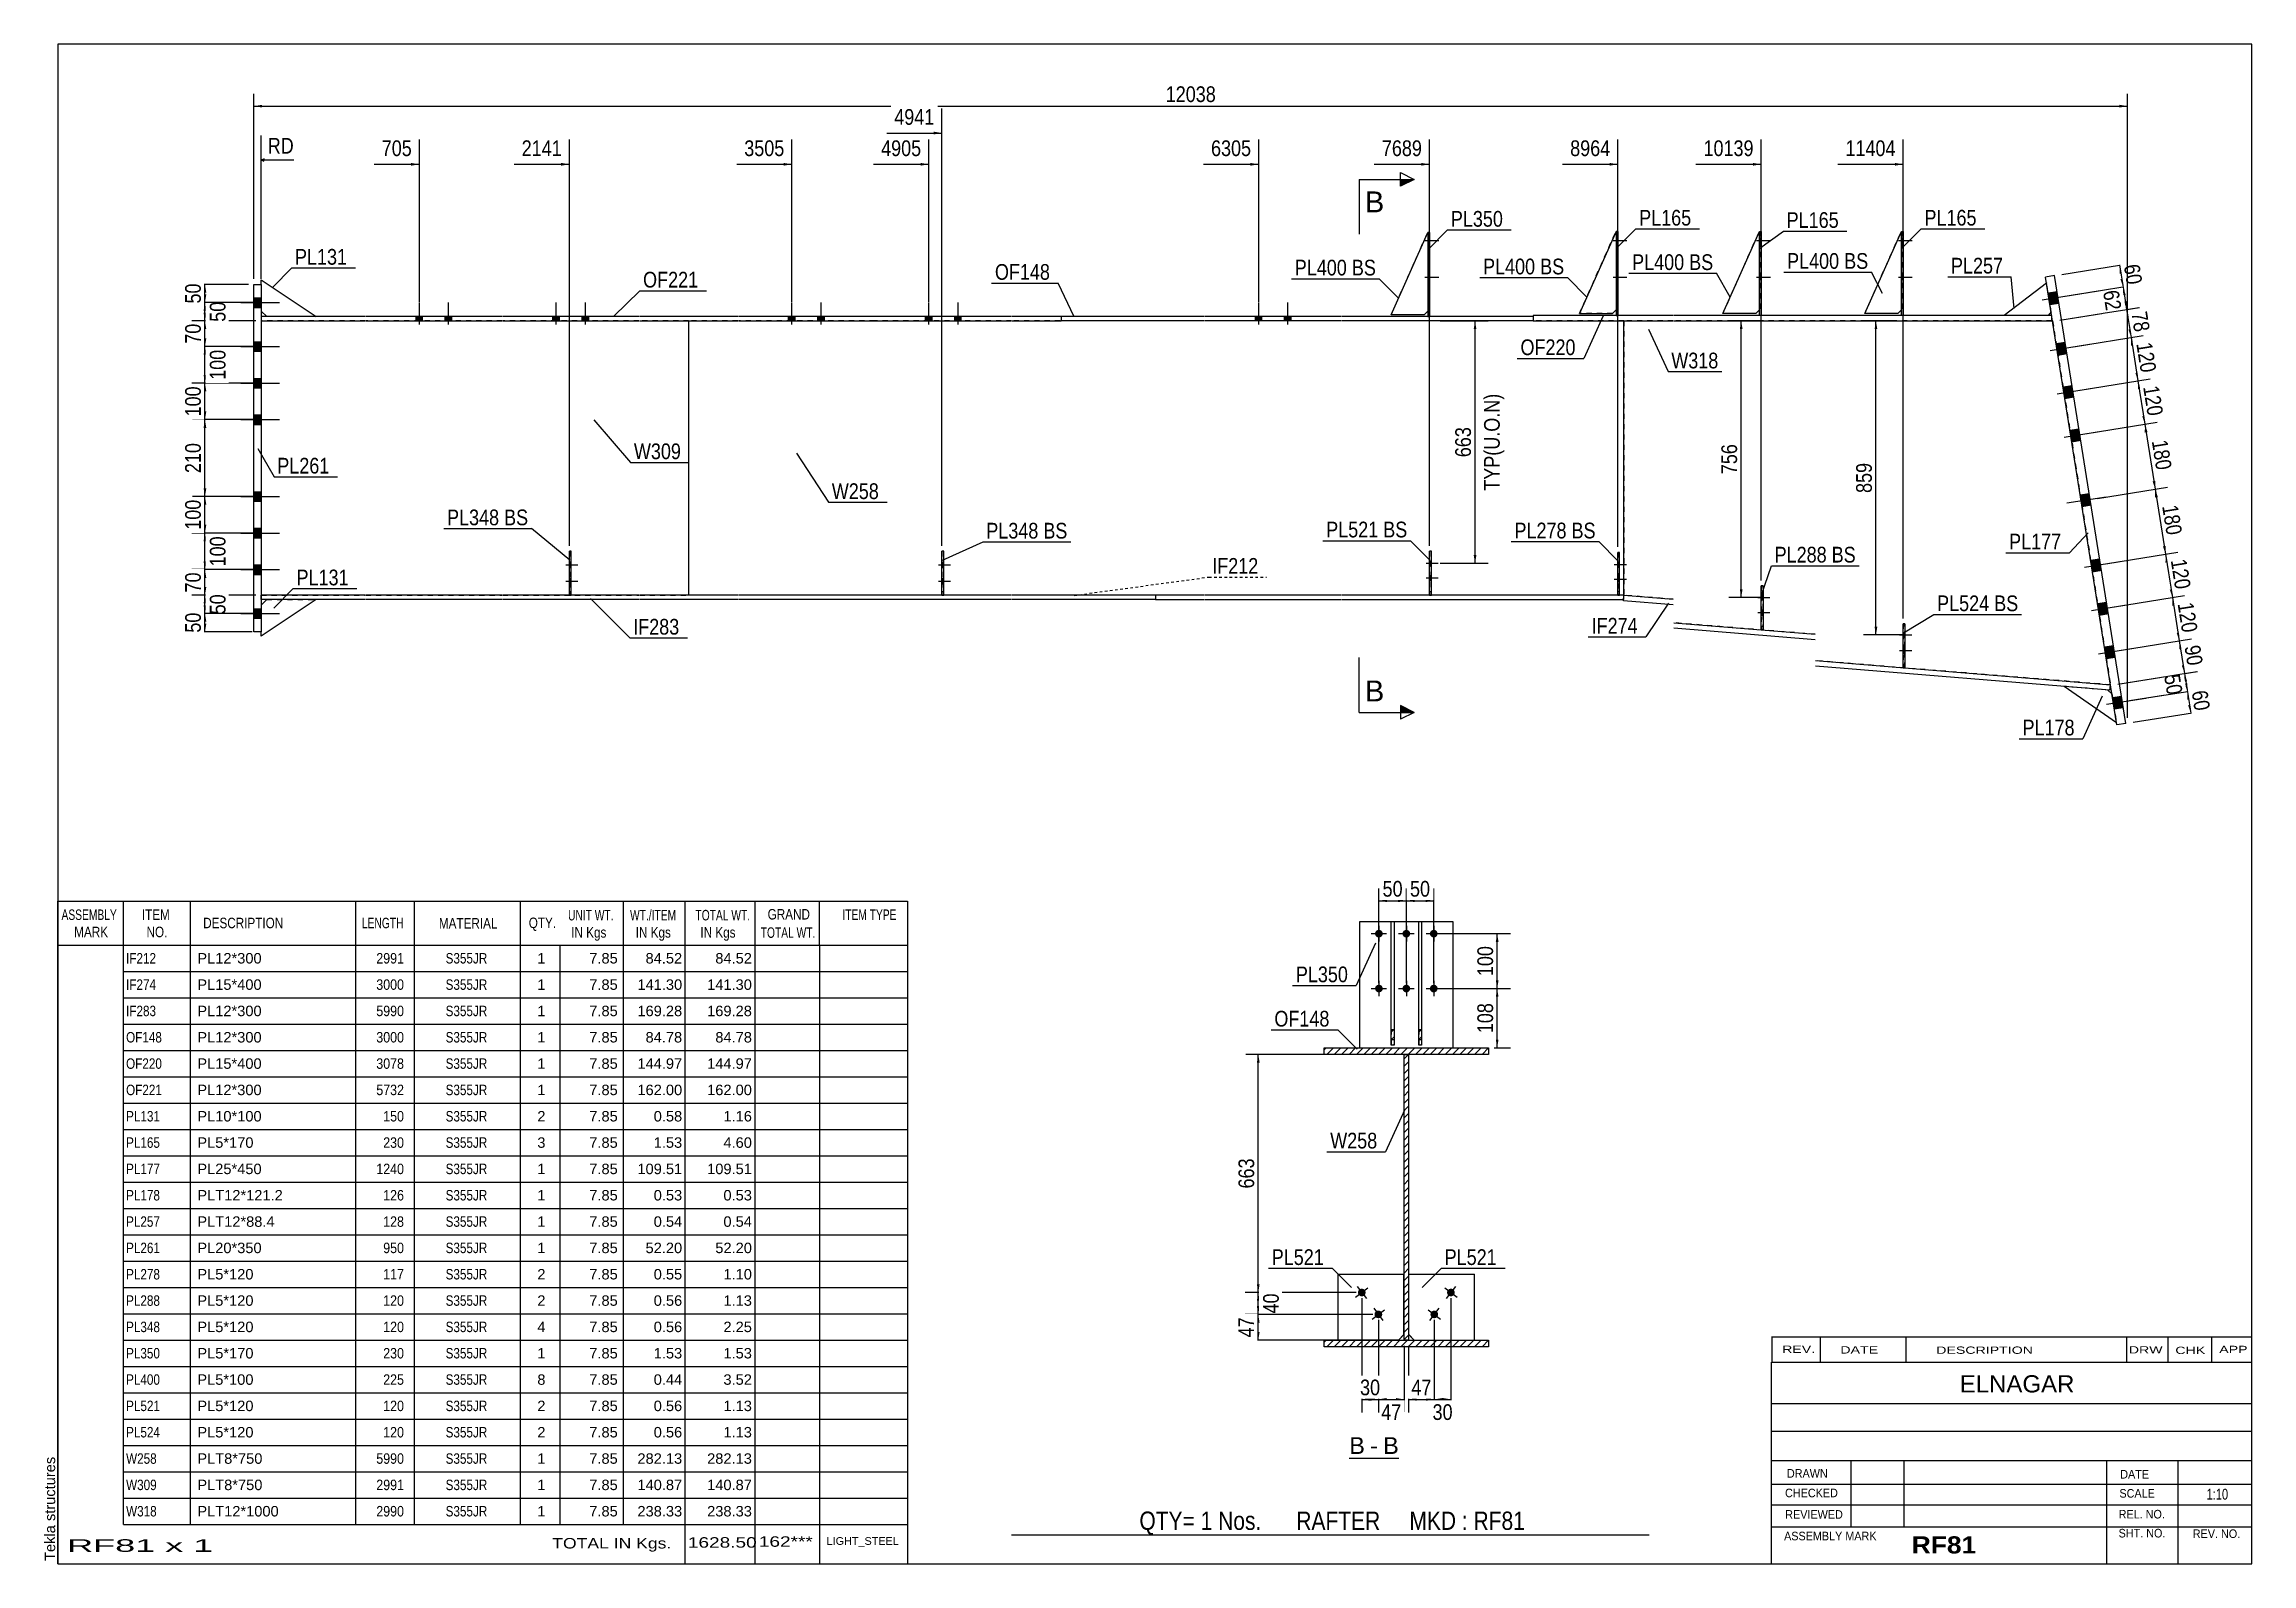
# Model space of a CAD drawing. Header units: millimetres. Extents: x -639 to -236, y -193 to 84.
import ezdxf

# ---------------------------------------------------------------- set-up
doc = ezdxf.new("R2010")
doc.units = ezdxf.units.MM
for name, pattern in [('DXK_LINE_DOT1', [1.8814, 0.9407, -0.9407]), ('DXK_LINE_DOT2', [3.9198, 1.9599, -1.9599]), ('DXK_LINE_DOT4', [0.9408, 0.4704, -0.4704])]:
    doc.linetypes.add(name, pattern=pattern)
doc.styles.add('Arial', font='ARIAL.TTF', dxfattribs={"height": 0.2})
doc.styles.add('Arial Bold', font='ARIALBD.TTF', dxfattribs={"height": 0.2})
doc.styles.add('Arial Narrow', font='ARIALN.TTF', dxfattribs={"height": 0.2})

# ---------------------------------------------------------------- blocks, each defined once
blk = doc.blocks.new('Unknown-627020051-1200')
at = {"color": 5, "linetype": 'Continuous'}
for p, q in [((-236.41, 83.63), (-636.41, 83.63)), ((-636.41, 83.63), (-636.41, -193.37)), ((-236.41, -193.37), (-236.41, 83.63)), ((-636.41, -193.37), (-236.41, -193.37))]:
    blk.add_line(p, q, dxfattribs=at)
at = {"color": 174, "linetype": 'Continuous', "style": 'Arial'}
blk.add_text('Tekla structures', height=1.9102, rotation=90, dxfattribs=at).set_placement((-636.91, -192.87))
blk = doc.blocks.new('Unknown-627020051-13 - 1219')
at = {"color": 7, "linetype": 'Continuous'}
blk.add_line((-400.97, -174.12), (-391.94, -174.12), dxfattribs=at)
at = {"color": 0, "linetype": 'Continuous'}
blk.add_wipeout([(-398.13, -173.37), (-398.13, -170.17), (-400.97, -170.17), (-400.97, -173.37)], dxfattribs=at)
blk.add_wipeout([(-395.75, -173.37), (-395.75, -170.17), (-397.17, -170.17), (-397.17, -173.37)], dxfattribs=at)
at = {"color": 96, "linetype": 'Continuous', "style": 'Arial'}
blk.add_text('B', height=3.06, dxfattribs=at).set_placement((-400.97, -173.37))
at = {"color": 0, "linetype": 'Continuous'}
blk.add_wipeout([(-391.94, -173.37), (-391.94, -170.17), (-394.79, -170.17), (-394.79, -173.37)], dxfattribs=at)
at = {"color": 96, "linetype": 'Continuous', "style": 'Arial'}
for s, p in [('-', (-397.17, -173.37)), ('B', (-394.79, -173.37))]:
    blk.add_text(s, height=3.06, dxfattribs=at).set_placement(p)
blk = doc.blocks.new('Bolt-627020051-1585 - 1581')
at = {"color": 3, "linetype": 'DXK_LINE_DOT2'}
for p, q in [((-300.62, -24.06), (-298.42, -24.06)), ((-299.99, -23.59), (-299.66, -23.59)), ((-300.62, -26.91), (-298.42, -26.91)), ((-299.99, -24.53), (-299.66, -24.53)), ((-299.99, -26.44), (-299.66, -26.44)), ((-299.99, -27.37), (-299.66, -27.37))]:
    blk.add_line(p, q, dxfattribs=at)
blk = doc.blocks.new('Part-627020051-1978 - 1581')
at = {"color": 2, "linetype": 'Continuous'}
for p, q in [((-332.86, 34.51), (-326.19, 49.51)), ((-326.86, 34.51), (-332.86, 34.51)), ((-326.19, 35.18), (-326.86, 34.51))]:
    blk.add_line(p, q, dxfattribs=at)
blk = doc.blocks.new('Part-627020051-1914 - 1581')
at = {"color": 2, "linetype": 'Continuous'}
for p, q in [((-475.23, -16.82), (-475.23, -8.82)), ((-474.9, -8.82), (-475.23, -8.82)), ((-474.9, -16.82), (-474.9, -8.82)), ((-475.23, -16.82), (-474.9, -16.82))]:
    blk.add_line(p, q, dxfattribs=at)
at = {"color": 7, "linetype": 'DXK_LINE_DOT1'}
blk.add_line((-475.23, -16.15), (-474.9, -16.15), dxfattribs=at)
blk = doc.blocks.new('Bolt-627020051-1601 - 1581')
at = {"linetype": 'Continuous'}
for points in [[(-273.55, 38.28), (-273.21, 36.18), (-271.57, 36.44), (-271.9, 38.54)], [(-273.55, 38.28), (-273.21, 36.18), (-271.57, 36.44), (-271.9, 38.54)], [(-272.08, 29.06), (-271.75, 26.96), (-270.1, 27.22), (-270.44, 29.33)], [(-272.08, 29.06), (-271.75, 26.96), (-270.1, 27.22), (-270.44, 29.33)], [(-270.83, 21.16), (-270.49, 19.06), (-268.85, 19.32), (-269.18, 21.43)], [(-270.83, 21.16), (-270.49, 19.06), (-268.85, 19.32), (-269.18, 21.43)], [(-269.57, 13.26), (-269.24, 11.16), (-267.59, 11.42), (-267.93, 13.52)], [(-269.57, 13.26), (-269.24, 11.16), (-267.59, 11.42), (-267.93, 13.52)], [(-265.8, -10.44), (-265.47, -12.55), (-263.82, -12.28), (-264.16, -10.18)], [(-265.8, -10.44), (-265.47, -12.55), (-263.82, -12.28), (-264.16, -10.18)], [(-264.55, -18.34), (-264.21, -20.45), (-262.56, -20.18), (-262.9, -18.08)], [(-264.55, -18.34), (-264.21, -20.45), (-262.56, -20.18), (-262.9, -18.08)], [(-263.29, -26.24), (-262.95, -28.35), (-261.31, -28.09), (-261.64, -25.98)], [(-263.29, -26.24), (-262.95, -28.35), (-261.31, -28.09), (-261.64, -25.98)], [(-261.82, -35.46), (-261.49, -37.56), (-259.84, -37.3), (-260.18, -35.2)], [(-261.82, -35.46), (-261.49, -37.56), (-259.84, -37.3), (-260.18, -35.2)]]:
    blk.add_hatch(color=3, dxfattribs=at).paths.add_polyline_path(points)
at = {"color": 3, "linetype": 'Continuous'}
for p, q in [((-274.63, 37.03), (-267.46, 38.17)), ((-274.63, 37.03), (-267.46, 38.17)), ((-273.55, 38.28), (-271.9, 38.54)), ((-273.55, 38.28), (-271.9, 38.54)), ((-273.21, 36.18), (-271.57, 36.44)), ((-273.21, 36.18), (-271.57, 36.44)), ((-273.17, 27.81), (-265.99, 28.95)), ((-273.17, 27.81), (-265.99, 28.95)), ((-272.08, 29.06), (-270.44, 29.33)), ((-272.08, 29.06), (-270.44, 29.33)), ((-271.75, 26.96), (-270.1, 27.22)), ((-271.75, 26.96), (-270.1, 27.22)), ((-271.91, 19.91), (-264.73, 21.05)), ((-271.91, 19.91), (-264.73, 21.05)), ((-270.83, 21.16), (-269.18, 21.43)), ((-270.83, 21.16), (-269.18, 21.43)), ((-270.49, 19.06), (-268.85, 19.32)), ((-270.49, 19.06), (-268.85, 19.32)), ((-270.65, 12.01), (-263.48, 13.15)), ((-270.65, 12.01), (-263.48, 13.15)), ((-269.57, 13.26), (-267.93, 13.52)), ((-269.57, 13.26), (-267.93, 13.52)), ((-269.24, 11.16), (-267.59, 11.42)), ((-269.24, 11.16), (-267.59, 11.42)), ((-266.89, -11.69), (-259.71, -10.55)), ((-266.89, -11.69), (-259.71, -10.55)), ((-265.8, -10.44), (-264.16, -10.18)), ((-265.8, -10.44), (-264.16, -10.18)), ((-265.47, -12.55), (-263.82, -12.28)), ((-265.47, -12.55), (-263.82, -12.28)), ((-265.63, -19.59), (-258.45, -18.45)), ((-265.63, -19.59), (-258.45, -18.45)), ((-264.55, -18.34), (-262.9, -18.08)), ((-264.55, -18.34), (-262.9, -18.08)), ((-264.21, -20.45), (-262.56, -20.18)), ((-264.21, -20.45), (-262.56, -20.18)), ((-264.37, -27.49), (-257.2, -26.35)), ((-264.37, -27.49), (-257.2, -26.35)), ((-263.29, -26.24), (-261.64, -25.98)), ((-263.29, -26.24), (-261.64, -25.98)), ((-262.95, -28.35), (-261.31, -28.09)), ((-262.95, -28.35), (-261.31, -28.09)), ((-262.91, -36.71), (-255.73, -35.57)), ((-262.91, -36.71), (-255.73, -35.57)), ((-261.82, -35.46), (-260.18, -35.2)), ((-261.82, -35.46), (-260.18, -35.2)), ((-261.49, -37.56), (-259.84, -37.3)), ((-261.49, -37.56), (-259.84, -37.3))]:
    blk.add_line(p, q, dxfattribs=at)
blk = doc.blocks.new('Bolt-627020051-1583 - 1581')
at = {"linetype": 'Continuous'}
for points in [[(-299.98, 47.38), (-299.98, 48.31), (-300.31, 48.31), (-300.31, 47.38)], [(-299.98, 47.38), (-299.98, 48.31), (-300.31, 48.31), (-300.31, 47.38)], [(-299.98, 47.38), (-299.98, 48.31), (-300.31, 48.31), (-300.31, 47.38)], [(-299.98, 40.71), (-299.98, 41.65), (-300.31, 41.65), (-300.31, 40.71)], [(-299.98, 40.71), (-299.98, 41.65), (-300.31, 41.65), (-300.31, 40.71)], [(-299.98, 40.71), (-299.98, 41.65), (-300.31, 41.65), (-300.31, 40.71)]]:
    blk.add_hatch(color=3, dxfattribs=at).paths.add_polyline_path(points)
at = {"color": 3, "linetype": 'Continuous'}
for p, q in [((-300.31, 48.31), (-299.98, 48.31)), ((-300.31, 48.31), (-299.98, 48.31)), ((-300.31, 48.31), (-299.98, 48.31)), ((-300.84, 47.85), (-298.31, 47.85)), ((-300.84, 47.85), (-298.31, 47.85)), ((-300.84, 47.85), (-298.31, 47.85)), ((-300.31, 47.38), (-299.98, 47.38)), ((-300.31, 47.38), (-299.98, 47.38)), ((-300.31, 47.38), (-299.98, 47.38)), ((-300.84, 41.18), (-298.31, 41.18)), ((-300.84, 41.18), (-298.31, 41.18)), ((-300.84, 41.18), (-298.31, 41.18)), ((-300.31, 41.65), (-299.98, 41.65)), ((-300.31, 41.65), (-299.98, 41.65)), ((-300.31, 41.65), (-299.98, 41.65)), ((-300.31, 40.71), (-299.98, 40.71)), ((-300.31, 40.71), (-299.98, 40.71)), ((-300.31, 40.71), (-299.98, 40.71))]:
    blk.add_line(p, q, dxfattribs=at)
blk = doc.blocks.new('Bolt-627020051-1584 - 1581')
at = {"linetype": 'Continuous'}
for points in [[(-299.66, -24.53), (-299.66, -23.59), (-299.99, -23.59), (-299.99, -24.53)], [(-299.66, -27.37), (-299.66, -26.44), (-299.99, -26.44), (-299.99, -27.37)]]:
    blk.add_hatch(color=3, dxfattribs=at).paths.add_polyline_path(points)
at = {"color": 3, "linetype": 'Continuous'}
for p, q in [((-300.62, -24.06), (-298.42, -24.06)), ((-299.99, -23.59), (-299.66, -23.59)), ((-300.62, -26.91), (-298.42, -26.91)), ((-299.99, -24.53), (-299.66, -24.53)), ((-299.99, -26.44), (-299.66, -26.44)), ((-299.99, -27.37), (-299.66, -27.37))]:
    blk.add_line(p, q, dxfattribs=at)
blk = doc.blocks.new('Bolt-627020051-1586 - 1581')
at = {"linetype": 'Continuous'}
for points in [[(-325.85, 47.38), (-325.85, 48.31), (-326.19, 48.31), (-326.19, 47.38)], [(-325.85, 47.38), (-325.85, 48.31), (-326.19, 48.31), (-326.19, 47.38)], [(-325.85, 47.38), (-325.85, 48.31), (-326.19, 48.31), (-326.19, 47.38)], [(-325.86, 40.71), (-325.86, 41.65), (-326.19, 41.65), (-326.19, 40.71)], [(-325.86, 40.71), (-325.86, 41.65), (-326.19, 41.65), (-326.19, 40.71)], [(-325.86, 40.71), (-325.86, 41.65), (-326.19, 41.65), (-326.19, 40.71)]]:
    blk.add_hatch(color=3, dxfattribs=at).paths.add_polyline_path(points)
at = {"color": 3, "linetype": 'Continuous'}
for p, q in [((-326.19, 48.31), (-325.85, 48.31)), ((-326.19, 48.31), (-325.85, 48.31)), ((-326.19, 48.31), (-325.85, 48.31)), ((-326.72, 47.85), (-324.19, 47.85)), ((-326.72, 47.85), (-324.19, 47.85)), ((-326.72, 47.85), (-324.19, 47.85)), ((-326.19, 47.38), (-325.85, 47.38)), ((-326.19, 47.38), (-325.85, 47.38)), ((-326.19, 47.38), (-325.85, 47.38)), ((-326.72, 41.18), (-324.19, 41.18)), ((-326.72, 41.18), (-324.19, 41.18)), ((-326.72, 41.18), (-324.19, 41.18)), ((-326.19, 41.65), (-325.86, 41.65)), ((-326.19, 41.65), (-325.86, 41.65)), ((-326.19, 41.65), (-325.86, 41.65)), ((-326.19, 40.71), (-325.86, 40.71)), ((-326.19, 40.71), (-325.86, 40.71)), ((-326.19, 40.71), (-325.86, 40.71))]:
    blk.add_line(p, q, dxfattribs=at)
blk = doc.blocks.new('Bolt-627020051-1587 - 1581')
at = {"linetype": 'Continuous'}
for points in [[(-325.53, -17.68), (-325.53, -16.75), (-325.87, -16.75), (-325.87, -17.68)], [(-325.53, -20.44), (-325.53, -19.51), (-325.87, -19.51), (-325.87, -20.44)]]:
    blk.add_hatch(color=3, dxfattribs=at).paths.add_polyline_path(points)
at = {"color": 3, "linetype": 'Continuous'}
for p, q in [((-326.5, -17.22), (-324.3, -17.22)), ((-326.5, -19.98), (-324.3, -19.98)), ((-325.87, -16.75), (-325.53, -16.75)), ((-325.87, -17.68), (-325.53, -17.68)), ((-325.87, -19.51), (-325.53, -19.51)), ((-325.87, -20.44), (-325.53, -20.44))]:
    blk.add_line(p, q, dxfattribs=at)
blk = doc.blocks.new('Part-627020051-1843 - 1581')
at = {"color": 2, "linetype": 'Continuous'}
for p, q in [((-386.33, 49.31), (-386.66, 49.31)), ((-386.66, 49.31), (-386.66, 33.98)), ((-386.33, 49.31), (-386.33, 33.98))]:
    blk.add_line(p, q, dxfattribs=at)
at = {"color": 7, "linetype": 'DXK_LINE_DOT1'}
blk.add_line((-386.66, 33.98), (-386.33, 33.98), dxfattribs=at)
blk = doc.blocks.new('Part-627020051-1652 - 1581')
at = {"color": 2, "linetype": 'Continuous'}
for p, q in [((-352.01, -16.82), (-352.01, -9.02)), ((-351.67, -9.02), (-352.01, -9.02)), ((-351.67, -16.82), (-351.67, -9.02))]:
    blk.add_line(p, q, dxfattribs=at)
at = {"color": 7, "linetype": 'DXK_LINE_DOT1'}
for p, q in [((-352.01, -16.15), (-351.67, -16.15)), ((-352.01, -16.82), (-351.67, -16.82))]:
    blk.add_line(p, q, dxfattribs=at)
blk = doc.blocks.new('Bolt-627020051-1588 - 1581')
at = {"color": 3, "linetype": 'DXK_LINE_DOT2'}
for p, q in [((-326.5, -17.22), (-324.3, -17.22)), ((-326.5, -19.98), (-324.3, -19.98)), ((-325.87, -16.75), (-325.53, -16.75)), ((-325.87, -17.68), (-325.53, -17.68)), ((-325.87, -19.51), (-325.53, -19.51)), ((-325.87, -20.44), (-325.53, -20.44))]:
    blk.add_line(p, q, dxfattribs=at)
blk = doc.blocks.new('Part-627020051-1838 - 1581')
at = {"color": 7, "linetype": 'DXK_LINE_DOT1'}
for p, q in [((-325.87, -15.11), (-325.87, -23.11)), ((-325.53, -15.11), (-325.87, -15.11)), ((-325.53, -23.11), (-325.53, -15.11)), ((-325.87, -22.44), (-325.53, -22.44)), ((-325.87, -23.11), (-325.53, -23.11))]:
    blk.add_line(p, q, dxfattribs=at)
blk = doc.blocks.new('Bolt-627020051-1589 - 1581')
at = {"linetype": 'Continuous'}
for points in [[(-386.33, 47.38), (-386.33, 48.31), (-386.66, 48.31), (-386.66, 47.38)], [(-386.33, 47.38), (-386.33, 48.31), (-386.66, 48.31), (-386.66, 47.38)], [(-386.33, 47.38), (-386.33, 48.31), (-386.66, 48.31), (-386.66, 47.38)], [(-386.33, 40.71), (-386.33, 41.65), (-386.66, 41.65), (-386.66, 40.71)], [(-386.33, 40.71), (-386.33, 41.65), (-386.66, 41.65), (-386.66, 40.71)], [(-386.33, 40.71), (-386.33, 41.65), (-386.66, 41.65), (-386.66, 40.71)]]:
    blk.add_hatch(color=3, dxfattribs=at).paths.add_polyline_path(points)
at = {"color": 3, "linetype": 'Continuous'}
for p, q in [((-386.66, 48.31), (-386.33, 48.31)), ((-386.66, 48.31), (-386.33, 48.31)), ((-386.66, 48.31), (-386.33, 48.31)), ((-387.19, 47.85), (-384.66, 47.85)), ((-387.19, 47.85), (-384.66, 47.85)), ((-387.19, 47.85), (-384.66, 47.85)), ((-386.66, 47.38), (-386.33, 47.38)), ((-386.66, 47.38), (-386.33, 47.38)), ((-386.66, 47.38), (-386.33, 47.38)), ((-387.19, 41.18), (-384.66, 41.18)), ((-387.19, 41.18), (-384.66, 41.18)), ((-387.19, 41.18), (-384.66, 41.18)), ((-386.66, 41.65), (-386.33, 41.65)), ((-386.66, 41.65), (-386.33, 41.65)), ((-386.66, 41.65), (-386.33, 41.65)), ((-386.66, 40.71), (-386.33, 40.71)), ((-386.66, 40.71), (-386.33, 40.71)), ((-386.66, 40.71), (-386.33, 40.71))]:
    blk.add_line(p, q, dxfattribs=at)
blk = doc.blocks.new('Part-627020051-1853 - 1581')
at = {"color": 2, "linetype": 'Continuous'}
for p, q in [((-386.34, -16.8), (-386.34, -8.8)), ((-386, -8.8), (-386.34, -8.8)), ((-386, -16.8), (-386, -8.8)), ((-386.34, -16.8), (-386, -16.8))]:
    blk.add_line(p, q, dxfattribs=at)
at = {"color": 7, "linetype": 'DXK_LINE_DOT1'}
blk.add_line((-386.34, -16.13), (-386, -16.13), dxfattribs=at)
blk = doc.blocks.new('Bolt-627020051-1590 - 1581')
at = {"linetype": 'Continuous'}
for points in [[(-386, -11.48), (-386, -10.54), (-386.34, -10.54), (-386.34, -11.48)], [(-386, -14.13), (-386, -13.2), (-386.34, -13.2), (-386.34, -14.13)]]:
    blk.add_hatch(color=3, dxfattribs=at).paths.add_polyline_path(points)
at = {"color": 3, "linetype": 'Continuous'}
for p, q in [((-386.97, -11.01), (-384.77, -11.01)), ((-386.34, -10.54), (-386, -10.54)), ((-386.34, -11.48), (-386, -11.48)), ((-386.97, -13.67), (-384.77, -13.67)), ((-386.34, -13.2), (-386, -13.2)), ((-386.34, -14.13), (-386, -14.13))]:
    blk.add_line(p, q, dxfattribs=at)
blk = doc.blocks.new('Bolt-627020051-1591 - 1581')
at = {"color": 3, "linetype": 'DXK_LINE_DOT2'}
for p, q in [((-386.97, -11.01), (-384.77, -11.01)), ((-386.34, -10.54), (-386, -10.54)), ((-386.34, -11.48), (-386, -11.48)), ((-386.97, -13.67), (-384.77, -13.67)), ((-386.34, -13.2), (-386, -13.2)), ((-386.34, -14.13), (-386, -14.13))]:
    blk.add_line(p, q, dxfattribs=at)
blk = doc.blocks.new('Part-627020051-1863 - 1581')
at = {"color": 2, "linetype": 'Continuous'}
for p, q in [((-352, 49.51), (-352.33, 49.51)), ((-352.33, 49.51), (-352.33, 34.18)), ((-352, 49.51), (-352, 34.18))]:
    blk.add_line(p, q, dxfattribs=at)
at = {"color": 7, "linetype": 'DXK_LINE_DOT1'}
blk.add_line((-352.33, 34.18), (-352, 34.18), dxfattribs=at)
blk = doc.blocks.new('Bolt-627020051-1592 - 1581')
at = {"linetype": 'Continuous'}
for points in [[(-352, 47.38), (-352, 48.31), (-352.33, 48.31), (-352.33, 47.38)], [(-352, 47.38), (-352, 48.31), (-352.33, 48.31), (-352.33, 47.38)], [(-352, 47.38), (-352, 48.31), (-352.33, 48.31), (-352.33, 47.38)], [(-352, 40.71), (-352, 41.65), (-352.33, 41.65), (-352.33, 40.71)], [(-352, 40.71), (-352, 41.65), (-352.33, 41.65), (-352.33, 40.71)], [(-352, 40.71), (-352, 41.65), (-352.33, 41.65), (-352.33, 40.71)]]:
    blk.add_hatch(color=3, dxfattribs=at).paths.add_polyline_path(points)
at = {"color": 3, "linetype": 'Continuous'}
for p, q in [((-352.33, 48.31), (-352, 48.31)), ((-352.33, 48.31), (-352, 48.31)), ((-352.33, 48.31), (-352, 48.31)), ((-352.86, 47.85), (-350.33, 47.85)), ((-352.86, 47.85), (-350.33, 47.85)), ((-352.86, 47.85), (-350.33, 47.85)), ((-352.33, 47.38), (-352, 47.38)), ((-352.33, 47.38), (-352, 47.38)), ((-352.33, 47.38), (-352, 47.38)), ((-352.86, 41.18), (-350.33, 41.18)), ((-352.86, 41.18), (-350.33, 41.18)), ((-352.86, 41.18), (-350.33, 41.18)), ((-352.33, 41.65), (-352, 41.65)), ((-352.33, 41.65), (-352, 41.65)), ((-352.33, 41.65), (-352, 41.65)), ((-352.33, 40.71), (-352, 40.71)), ((-352.33, 40.71), (-352, 40.71)), ((-352.33, 40.71), (-352, 40.71))]:
    blk.add_line(p, q, dxfattribs=at)
blk = doc.blocks.new('Part-627020051-1723 - 1581')
at = {"color": 2, "linetype": 'Continuous'}
for p, q in [((-427.34, -16.82), (-436.3, -16.82)), ((-436.3, -16.82), (-436.3, -17.62)), ((-436.3, -17.62), (-427.34, -17.62)), ((-402.39, -16.82), (-427.24, -16.82)), ((-427.24, -17.62), (-402.39, -17.62)), ((-376.51, -16.82), (-402.29, -16.82)), ((-402.29, -17.62), (-376.51, -17.62)), ((-350.88, -16.82), (-376.41, -16.82)), ((-376.41, -17.62), (-350.94, -17.62))]:
    blk.add_line(p, q, dxfattribs=at)
at = {"color": 7, "linetype": 'DXK_LINE_DOT1'}
for q in [(-350.94, -17.62), (-350.88, -16.82)]:
    blk.add_line((-350.88, -17.62), q, dxfattribs=at)
blk = doc.blocks.new('Bolt-627020051-1595 - 1581')
at = {"linetype": 'Continuous'}
for points in [[(-351.67, -11.69), (-351.67, -10.76), (-352.01, -10.76), (-352.01, -11.69)], [(-351.67, -14.35), (-351.67, -13.42), (-352.01, -13.42), (-352.01, -14.35)]]:
    blk.add_hatch(color=3, dxfattribs=at).paths.add_polyline_path(points)
at = {"color": 3, "linetype": 'Continuous'}
for p, q in [((-352.64, -11.23), (-350.44, -11.23)), ((-352.01, -10.76), (-351.67, -10.76)), ((-352.01, -11.69), (-351.67, -11.69)), ((-352.64, -13.89), (-350.44, -13.89)), ((-352.01, -13.42), (-351.67, -13.42)), ((-352.01, -14.35), (-351.67, -14.35))]:
    blk.add_line(p, q, dxfattribs=at)
blk = doc.blocks.new('Bolt-627020051-1596 - 1581')
at = {"color": 3, "linetype": 'DXK_LINE_DOT2'}
for p, q in [((-352.64, -11.23), (-350.44, -11.23)), ((-352.01, -10.76), (-351.67, -10.76)), ((-352.01, -11.69), (-351.67, -11.69)), ((-352.64, -13.89), (-350.44, -13.89)), ((-352.01, -13.42), (-351.67, -13.42)), ((-352.01, -14.35), (-351.67, -14.35))]:
    blk.add_line(p, q, dxfattribs=at)
blk = doc.blocks.new('Part-627020051-1789 - 1581')
at = {"color": 2, "linetype": 'Continuous'}
for p, q in [((-580.37, -16.82), (-599.33, -16.82)), ((-580.37, -17.62), (-599.33, -17.62)), ((-555.42, -16.82), (-580.27, -16.82)), ((-555.42, -17.62), (-580.27, -17.62)), ((-530.47, -16.82), (-555.32, -16.82)), ((-530.47, -17.62), (-555.32, -17.62)), ((-512.45, -16.82), (-530.37, -16.82)), ((-512.45, -17.62), (-530.37, -17.62)), ((-487.49, -16.82), (-512.35, -16.82)), ((-487.49, -17.62), (-512.35, -17.62)), ((-462.54, -16.82), (-487.39, -16.82)), ((-462.54, -17.62), (-487.39, -17.62)), ((-436.3, -16.82), (-462.44, -16.82)), ((-436.3, -17.62), (-462.44, -17.62)), ((-436.3, -16.82), (-436.3, -17.62))]:
    blk.add_line(p, q, dxfattribs=at)
at = {"color": 7, "linetype": 'DXK_LINE_DOT1'}
blk.add_line((-599.33, -16.82), (-599.33, -17.62), dxfattribs=at)
blk = doc.blocks.new('Bolt-627020051-1597 - 1581')
at = {"linetype": 'Continuous'}
for points in [[(-474.9, -11.74), (-474.9, -10.81), (-475.23, -10.81), (-475.23, -11.74)], [(-474.9, -14.72), (-474.9, -13.79), (-475.23, -13.79), (-475.23, -14.72)]]:
    blk.add_hatch(color=3, dxfattribs=at).paths.add_polyline_path(points)
at = {"color": 3, "linetype": 'Continuous'}
for p, q in [((-475.87, -11.27), (-473.67, -11.27)), ((-475.23, -10.81), (-474.9, -10.81)), ((-475.23, -11.74), (-474.9, -11.74)), ((-475.87, -14.26), (-473.67, -14.26)), ((-475.23, -13.79), (-474.9, -13.79)), ((-475.23, -14.72), (-474.9, -14.72))]:
    blk.add_line(p, q, dxfattribs=at)
blk = doc.blocks.new('Bolt-627020051-1598 - 1581')
at = {"color": 3, "linetype": 'DXK_LINE_DOT2'}
for p, q in [((-475.87, -11.27), (-473.67, -11.27)), ((-475.23, -10.81), (-474.9, -10.81)), ((-475.23, -11.74), (-474.9, -11.74)), ((-475.87, -14.26), (-473.67, -14.26)), ((-475.23, -13.79), (-474.9, -13.79)), ((-475.23, -14.72), (-474.9, -14.72))]:
    blk.add_line(p, q, dxfattribs=at)
blk = doc.blocks.new('Part-627020051-1968 - 1581')
at = {"color": 7, "linetype": 'DXK_LINE_DOT1'}
for p, q in [((-299.99, -22.04), (-299.99, -30.04)), ((-299.65, -22.04), (-299.99, -22.04)), ((-299.66, -30.04), (-299.65, -22.04)), ((-299.99, -30.04), (-299.66, -30.04))]:
    blk.add_line(p, q, dxfattribs=at)
blk = doc.blocks.new('Bolt-627020051-1599 - 1581')
at = {"linetype": 'Continuous'}
for points in [[(-542.83, -11.74), (-542.83, -10.81), (-543.16, -10.81), (-543.16, -11.74)], [(-542.83, -14.73), (-542.83, -13.79), (-543.16, -13.79), (-543.16, -14.73)]]:
    blk.add_hatch(color=3, dxfattribs=at).paths.add_polyline_path(points)
at = {"color": 3, "linetype": 'Continuous'}
for p, q in [((-543.79, -11.27), (-541.59, -11.27)), ((-543.16, -10.81), (-542.83, -10.81)), ((-543.16, -11.74), (-542.83, -11.74)), ((-543.79, -14.26), (-541.59, -14.26)), ((-543.16, -13.79), (-542.83, -13.79)), ((-543.16, -14.73), (-542.83, -14.73))]:
    blk.add_line(p, q, dxfattribs=at)
blk = doc.blocks.new('Bolt-627020051-1600 - 1581')
at = {"color": 3, "linetype": 'DXK_LINE_DOT2'}
for p, q in [((-543.79, -11.27), (-541.59, -11.27)), ((-543.16, -10.81), (-542.83, -10.81)), ((-543.16, -11.74), (-542.83, -11.74)), ((-543.79, -14.26), (-541.59, -14.26)), ((-543.16, -13.79), (-542.83, -13.79)), ((-543.16, -14.73), (-542.83, -14.73))]:
    blk.add_line(p, q, dxfattribs=at)
blk = doc.blocks.new('Bolt-627020051-1602 - 1581')
at = {"linetype": 'Continuous'}
blk.add_hatch(color=3, dxfattribs=at).paths.add_polyline_path([(-265.71, -0.43), (-266.04, 1.67), (-267.69, 1.41), (-267.35, -0.69)])
blk.add_hatch(color=3, dxfattribs=at).paths.add_polyline_path([(-265.71, -0.43), (-266.04, 1.67), (-267.69, 1.41), (-267.35, -0.69)])
at = {"color": 3, "linetype": 'Continuous'}
for p, q in [((-262.98, 1.08), (-270.15, -0.06)), ((-262.98, 1.08), (-270.15, -0.06)), ((-266.04, 1.67), (-267.69, 1.41)), ((-266.04, 1.67), (-267.69, 1.41)), ((-265.71, -0.43), (-267.35, -0.69)), ((-265.71, -0.43), (-267.35, -0.69))]:
    blk.add_line(p, q, dxfattribs=at)
blk = doc.blocks.new('Bolt-627020051-1603 - 1581')
at = {"linetype": 'Continuous'}
for points in [[(-600.67, 37.38), (-600.67, 35.65), (-599.33, 35.65), (-599.33, 37.38)], [(-600.67, 37.38), (-600.67, 35.65), (-599.33, 35.65), (-599.33, 37.38)], [(-600.67, 29.38), (-600.67, 27.65), (-599.33, 27.65), (-599.33, 29.38)], [(-600.67, 29.38), (-600.67, 27.65), (-599.33, 27.65), (-599.33, 29.38)], [(-600.67, 22.71), (-600.67, 20.98), (-599.33, 20.98), (-599.33, 22.71)], [(-600.67, 22.71), (-600.67, 20.98), (-599.33, 20.98), (-599.33, 22.71)], [(-600.67, 16.05), (-600.67, 14.31), (-599.33, 14.31), (-599.33, 16.05)], [(-600.67, 16.05), (-600.67, 14.31), (-599.33, 14.31), (-599.33, 16.05)], [(-600.67, 2.05), (-600.67, 0.31), (-599.33, 0.31), (-599.33, 2.05)], [(-600.67, 2.05), (-600.67, 0.31), (-599.33, 0.31), (-599.33, 2.05)], [(-600.67, -4.62), (-600.67, -6.35), (-599.33, -6.35), (-599.33, -4.62)], [(-600.67, -4.62), (-600.67, -6.35), (-599.33, -6.35), (-599.33, -4.62)], [(-600.67, -11.29), (-600.67, -13.02), (-599.33, -13.02), (-599.33, -11.29)], [(-600.67, -11.29), (-600.67, -13.02), (-599.33, -13.02), (-599.33, -11.29)], [(-600.67, -19.29), (-600.67, -21.02), (-599.33, -21.02), (-599.33, -19.29)], [(-600.67, -19.29), (-600.67, -21.02), (-599.33, -21.02), (-599.33, -19.29)]]:
    blk.add_hatch(color=3, dxfattribs=at).paths.add_polyline_path(points)
at = {"color": 3, "linetype": 'Continuous'}
for p, q in [((-603.06, 36.51), (-596, 36.51)), ((-603.06, 36.51), (-596, 36.51)), ((-600.67, 37.38), (-599.33, 37.38)), ((-600.67, 37.38), (-599.33, 37.38)), ((-600.67, 35.65), (-599.33, 35.65)), ((-600.67, 35.65), (-599.33, 35.65)), ((-603.06, 28.51), (-596, 28.51)), ((-603.06, 28.51), (-596, 28.51)), ((-600.67, 29.38), (-599.33, 29.38)), ((-600.67, 29.38), (-599.33, 29.38)), ((-600.67, 27.65), (-599.33, 27.65)), ((-600.67, 27.65), (-599.33, 27.65)), ((-603.06, 21.85), (-596, 21.85)), ((-603.06, 21.85), (-596, 21.85)), ((-600.67, 22.71), (-599.33, 22.71)), ((-600.67, 22.71), (-599.33, 22.71)), ((-600.67, 20.98), (-599.33, 20.98)), ((-600.67, 20.98), (-599.33, 20.98)), ((-603.06, 15.18), (-596, 15.18)), ((-603.06, 15.18), (-596, 15.18)), ((-600.67, 16.05), (-599.33, 16.05)), ((-600.67, 16.05), (-599.33, 16.05)), ((-600.67, 14.31), (-599.33, 14.31)), ((-600.67, 14.31), (-599.33, 14.31)), ((-603.06, 1.18), (-596, 1.18)), ((-603.06, 1.18), (-596, 1.18)), ((-600.67, 2.05), (-599.33, 2.05)), ((-600.67, 2.05), (-599.33, 2.05)), ((-600.67, 0.31), (-599.33, 0.31)), ((-600.67, 0.31), (-599.33, 0.31)), ((-603.06, -5.49), (-596, -5.49)), ((-603.06, -5.49), (-596, -5.49)), ((-600.67, -4.62), (-599.33, -4.62)), ((-600.67, -4.62), (-599.33, -4.62)), ((-600.67, -6.35), (-599.33, -6.35)), ((-600.67, -6.35), (-599.33, -6.35)), ((-600.67, -11.29), (-599.33, -11.29)), ((-600.67, -11.29), (-599.33, -11.29)), ((-603.06, -12.15), (-596, -12.15)), ((-603.06, -12.15), (-596, -12.15)), ((-600.67, -13.02), (-599.33, -13.02)), ((-600.67, -13.02), (-599.33, -13.02)), ((-600.67, -19.29), (-599.33, -19.29)), ((-600.67, -19.29), (-599.33, -19.29)), ((-603.06, -20.15), (-596, -20.15)), ((-603.06, -20.15), (-596, -20.15)), ((-600.67, -21.02), (-599.33, -21.02)), ((-600.67, -21.02), (-599.33, -21.02))]:
    blk.add_line(p, q, dxfattribs=at)
blk = doc.blocks.new('Part-627020051-2186 - 1581')
at = {"color": 2, "linetype": 'Continuous'}
for p, q in [((-589.33, -17.62), (-599.33, -24.29)), ((-598.33, -17.62), (-599.33, -18.62)), ((-599.33, -24.29), (-599.33, -23.49))]:
    blk.add_line(p, q, dxfattribs=at)
at = {"color": 7, "linetype": 'DXK_LINE_DOT1'}
for p, q in [((-599.33, -18.62), (-599.33, -23.49)), ((-598.33, -17.62), (-589.33, -17.62))]:
    blk.add_line(p, q, dxfattribs=at)
blk = doc.blocks.new('Bolt-627020051-1604 - 1581')
at = {"linetype": 'Continuous'}
for points in [[(-501.99, 33.98), (-503.19, 33.98), (-503.19, 33.18), (-501.99, 33.18)], [(-501.99, 33.98), (-503.19, 33.98), (-503.19, 33.18), (-501.99, 33.18)], [(-496.65, 33.98), (-497.85, 33.98), (-497.85, 33.18), (-496.65, 33.18)], [(-496.65, 33.98), (-497.85, 33.98), (-497.85, 33.18), (-496.65, 33.18)]]:
    blk.add_hatch(color=3, dxfattribs=at).paths.add_polyline_path(points)
at = {"color": 3, "linetype": 'Continuous'}
for p, q in [((-502.59, 32.51), (-502.59, 36.51)), ((-502.59, 32.51), (-502.59, 36.51)), ((-497.25, 32.51), (-497.25, 36.51)), ((-497.25, 32.51), (-497.25, 36.51)), ((-503.19, 33.18), (-503.19, 33.98)), ((-503.19, 33.18), (-503.19, 33.98)), ((-501.99, 33.18), (-501.99, 33.98)), ((-501.99, 33.18), (-501.99, 33.98)), ((-497.85, 33.18), (-497.85, 33.98)), ((-497.85, 33.18), (-497.85, 33.98)), ((-496.65, 33.18), (-496.65, 33.98)), ((-496.65, 33.18), (-496.65, 33.98))]:
    blk.add_line(p, q, dxfattribs=at)
blk = doc.blocks.new('Bolt-627020051-1605 - 1581')
at = {"linetype": 'Continuous'}
for points in [[(-544.96, 33.98), (-546.16, 33.98), (-546.16, 33.18), (-544.96, 33.18)], [(-544.96, 33.98), (-546.16, 33.98), (-546.16, 33.18), (-544.96, 33.18)], [(-539.63, 33.98), (-540.83, 33.98), (-540.83, 33.18), (-539.63, 33.18)], [(-539.63, 33.98), (-540.83, 33.98), (-540.83, 33.18), (-539.63, 33.18)]]:
    blk.add_hatch(color=3, dxfattribs=at).paths.add_polyline_path(points)
at = {"color": 3, "linetype": 'Continuous'}
for p, q in [((-545.56, 32.51), (-545.56, 36.51)), ((-545.56, 32.51), (-545.56, 36.51)), ((-540.23, 32.51), (-540.23, 36.51)), ((-540.23, 32.51), (-540.23, 36.51)), ((-546.16, 33.18), (-546.16, 33.98)), ((-546.16, 33.18), (-546.16, 33.98)), ((-544.96, 33.18), (-544.96, 33.98)), ((-544.96, 33.18), (-544.96, 33.98)), ((-540.83, 33.18), (-540.83, 33.98)), ((-540.83, 33.18), (-540.83, 33.98)), ((-539.63, 33.18), (-539.63, 33.98)), ((-539.63, 33.18), (-539.63, 33.98))]:
    blk.add_line(p, q, dxfattribs=at)
blk = doc.blocks.new('Bolt-627020051-1606 - 1581')
at = {"linetype": 'Continuous'}
for points in [[(-569.91, 33.98), (-571.11, 33.98), (-571.11, 33.18), (-569.91, 33.18)], [(-569.91, 33.98), (-571.11, 33.98), (-571.11, 33.18), (-569.91, 33.18)], [(-564.58, 33.98), (-565.78, 33.98), (-565.78, 33.18), (-564.58, 33.18)], [(-564.58, 33.98), (-565.78, 33.98), (-565.78, 33.18), (-564.58, 33.18)]]:
    blk.add_hatch(color=3, dxfattribs=at).paths.add_polyline_path(points)
at = {"color": 3, "linetype": 'Continuous'}
for p, q in [((-570.51, 32.51), (-570.51, 36.51)), ((-570.51, 32.51), (-570.51, 36.51)), ((-565.18, 32.51), (-565.18, 36.51)), ((-565.18, 32.51), (-565.18, 36.51)), ((-571.11, 33.18), (-571.11, 33.98)), ((-571.11, 33.18), (-571.11, 33.98)), ((-569.91, 33.18), (-569.91, 33.98)), ((-569.91, 33.18), (-569.91, 33.98)), ((-565.78, 33.18), (-565.78, 33.98)), ((-565.78, 33.18), (-565.78, 33.98)), ((-564.58, 33.18), (-564.58, 33.98)), ((-564.58, 33.18), (-564.58, 33.98))]:
    blk.add_line(p, q, dxfattribs=at)
blk = doc.blocks.new('Part-627020051-1879 - 1581')
at = {"color": 2, "linetype": 'Continuous'}
for p, q in [((-350.88, -16.82), (-350.88, 33.18)), ((-272.74, 33.18), (-272.9, 33.18))]:
    blk.add_line(p, q, dxfattribs=at)
at = {"color": 7, "linetype": 'DXK_LINE_DOT1'}
for p, q in [((-350.88, 33.18), (-350.88, -16.82)), ((-341.92, 33.18), (-350.88, 33.18)), ((-316.04, 33.18), (-341.82, 33.18)), ((-272.9, 33.18), (-315.94, 33.18)), ((-272.74, 33.18), (-262.19, -33.15)), ((-341.92, -17.55), (-350.88, -16.82)), ((-350.88, -16.82), (-350.88, -16.82)), ((-350.88, -16.82), (-350.88, -16.82)), ((-316.04, -23.95), (-341.82, -21.84)), ((-262.19, -33.15), (-315.94, -28.75))]:
    blk.add_line(p, q, dxfattribs=at)
blk = doc.blocks.new('Bolt-627020051-1608 - 1581')
at = {"linetype": 'Continuous'}
for points in [[(-416.88, 33.98), (-418.08, 33.98), (-418.08, 33.18), (-416.88, 33.18)], [(-416.88, 33.98), (-418.08, 33.98), (-418.08, 33.18), (-416.88, 33.18)], [(-411.55, 33.98), (-412.75, 33.98), (-412.75, 33.18), (-411.55, 33.18)], [(-411.55, 33.98), (-412.75, 33.98), (-412.75, 33.18), (-411.55, 33.18)]]:
    blk.add_hatch(color=3, dxfattribs=at).paths.add_polyline_path(points)
at = {"color": 3, "linetype": 'Continuous'}
for p, q in [((-417.48, 32.51), (-417.48, 36.51)), ((-417.48, 32.51), (-417.48, 36.51)), ((-412.15, 32.51), (-412.15, 36.51)), ((-412.15, 32.51), (-412.15, 36.51)), ((-418.08, 33.18), (-418.08, 33.98)), ((-418.08, 33.18), (-418.08, 33.98)), ((-416.88, 33.18), (-416.88, 33.98)), ((-416.88, 33.18), (-416.88, 33.98)), ((-412.75, 33.18), (-412.75, 33.98)), ((-412.75, 33.18), (-412.75, 33.98)), ((-411.55, 33.18), (-411.55, 33.98)), ((-411.55, 33.18), (-411.55, 33.98))]:
    blk.add_line(p, q, dxfattribs=at)
blk = doc.blocks.new('Part-627020051-1630 - 1581')
at = {"color": 2, "linetype": 'Continuous'}
for p, q in [((-352.33, 49.51), (-359, 34.51)), ((-359, 34.51), (-353, 34.51)), ((-353, 34.51), (-352.33, 35.18))]:
    blk.add_line(p, q, dxfattribs=at)
at = {"color": 7, "linetype": 'DXK_LINE_DOT1'}
blk.add_line((-352.33, 49.51), (-352.33, 35.18), dxfattribs=at)
blk = doc.blocks.new('Part-627020051-1674 - 1581')
at = {"color": 7, "linetype": 'DXK_LINE_DOT1'}
for p, q in [((-352.01, -9.02), (-352.01, -16.82)), ((-351.67, -9.02), (-352.01, -9.02)), ((-351.67, -16.82), (-351.67, -9.02))]:
    blk.add_line(p, q, dxfattribs=at)
blk = doc.blocks.new('Part-627020051-1696 - 1581')
at = {"color": 7, "linetype": 'DXK_LINE_DOT1'}
for p, q in [((-306.98, 34.51), (-300.31, 49.51)), ((-300.31, 49.51), (-300.31, 35.18)), ((-300.98, 34.51), (-306.98, 34.51)), ((-300.31, 35.18), (-300.98, 34.51))]:
    blk.add_line(p, q, dxfattribs=at)
blk = doc.blocks.new('Part-627020051-1701 - 1581')
at = {"color": 7, "linetype": 'DXK_LINE_DOT1'}
for p, q in [((-332.86, 34.51), (-326.19, 49.51)), ((-326.19, 49.51), (-326.19, 35.18)), ((-326.86, 34.51), (-332.86, 34.51)), ((-326.19, 35.18), (-326.86, 34.51))]:
    blk.add_line(p, q, dxfattribs=at)
blk = doc.blocks.new('Part-627020051-1745 - 1581')
at = {"color": 2, "linetype": 'Continuous'}
for p, q in [((-350.96, -17.82), (-350.88, -16.82)), ((-341.92, -18.56), (-350.96, -17.82)), ((-350.88, -16.82), (-341.92, -17.55)), ((-341.82, -21.84), (-316.04, -23.95)), ((-316.04, -24.95), (-341.82, -22.84)), ((-315.94, -28.75), (-262.19, -33.15)), ((-262.27, -34.15), (-315.94, -29.75)), ((-262.27, -34.15), (-262.19, -33.15))]:
    blk.add_line(p, q, dxfattribs=at)
blk = doc.blocks.new('Part-627020051-1892 - 1581')
at = {"color": 7, "linetype": 'DXK_LINE_DOT1'}
for p, q in [((-359, 34.51), (-352.33, 49.51)), ((-353, 34.51), (-359, 34.51)), ((-352.33, 35.18), (-353, 34.51))]:
    blk.add_line(p, q, dxfattribs=at)
blk = doc.blocks.new('Part-627020051-1767 - 1581')
at = {"color": 2, "linetype": 'Continuous'}
for p, q in [((-300.31, 34.18), (-300.31, 49.51)), ((-300.31, 49.51), (-299.98, 49.51)), ((-299.98, 49.51), (-299.98, 34.18))]:
    blk.add_line(p, q, dxfattribs=at)
at = {"color": 7, "linetype": 'DXK_LINE_DOT1'}
blk.add_line((-299.98, 34.18), (-300.31, 34.18), dxfattribs=at)
blk = doc.blocks.new('Part-627020051-1816 - 1581')
at = {"color": 2, "linetype": 'Continuous'}
for p, q in [((-299.99, -30.04), (-299.99, -22.04)), ((-299.99, -22.04), (-299.65, -22.04)), ((-299.65, -22.04), (-299.66, -30.04)), ((-299.66, -30.04), (-299.99, -30.04))]:
    blk.add_line(p, q, dxfattribs=at)
at = {"color": 7, "linetype": 'DXK_LINE_DOT1'}
blk.add_line((-299.99, -29.37), (-299.66, -29.37), dxfattribs=at)
blk = doc.blocks.new('Part-627020051-1858 - 1581')
at = {"color": 7, "linetype": 'DXK_LINE_DOT1'}
for p, q in [((-386.34, -8.8), (-386.34, -16.8)), ((-386, -8.8), (-386.34, -8.8)), ((-386, -16.8), (-386, -8.8)), ((-386.34, -16.8), (-386, -16.8))]:
    blk.add_line(p, q, dxfattribs=at)
blk = doc.blocks.new('Part-627020051-1794 - 1581')
at = {"color": 2, "linetype": 'Continuous'}
for p, q in [((-306.98, 34.51), (-300.31, 49.51)), ((-300.98, 34.51), (-306.98, 34.51)), ((-300.31, 35.18), (-300.98, 34.51))]:
    blk.add_line(p, q, dxfattribs=at)
blk = doc.blocks.new('Part-627020051-1848 - 1581')
at = {"color": 2, "linetype": 'Continuous'}
for p, q in [((-393.33, 34.31), (-386.66, 49.31)), ((-387.33, 34.31), (-393.33, 34.31)), ((-386.66, 34.98), (-387.33, 34.31))]:
    blk.add_line(p, q, dxfattribs=at)
at = {"color": 7, "linetype": 'DXK_LINE_DOT1'}
blk.add_line((-386.66, 49.31), (-386.66, 34.98), dxfattribs=at)
blk = doc.blocks.new('Part-627020051-1946 - 1581')
at = {"color": 7, "linetype": 'DXK_LINE_DOT1'}
for p, q in [((-543.16, -8.82), (-543.16, -16.82)), ((-542.83, -8.82), (-543.16, -8.82)), ((-542.83, -16.82), (-542.83, -8.82))]:
    blk.add_line(p, q, dxfattribs=at)
blk = doc.blocks.new('Bolt-627020051-1882 - 1581')
at = {"linetype": 'Continuous'}
for points in [[(-477.03, 33.98), (-478.23, 33.98), (-478.23, 33.18), (-477.03, 33.18)], [(-477.03, 33.98), (-478.23, 33.98), (-478.23, 33.18), (-477.03, 33.18)], [(-471.7, 33.98), (-472.9, 33.98), (-472.9, 33.18), (-471.7, 33.18)], [(-471.7, 33.98), (-472.9, 33.98), (-472.9, 33.18), (-471.7, 33.18)]]:
    blk.add_hatch(color=3, dxfattribs=at).paths.add_polyline_path(points)
at = {"color": 3, "linetype": 'Continuous'}
for p, q in [((-477.63, 32.51), (-477.63, 36.51)), ((-477.63, 32.51), (-477.63, 36.51)), ((-472.3, 32.51), (-472.3, 36.51)), ((-472.3, 32.51), (-472.3, 36.51)), ((-478.23, 33.18), (-478.23, 33.98)), ((-478.23, 33.18), (-478.23, 33.98)), ((-477.03, 33.18), (-477.03, 33.98)), ((-477.03, 33.18), (-477.03, 33.98)), ((-472.9, 33.18), (-472.9, 33.98)), ((-472.9, 33.18), (-472.9, 33.98)), ((-471.7, 33.18), (-471.7, 33.98)), ((-471.7, 33.18), (-471.7, 33.98))]:
    blk.add_line(p, q, dxfattribs=at)
blk = doc.blocks.new('Part-627020051-1887 - 1581')
at = {"color": 7, "linetype": 'DXK_LINE_DOT1'}
for p, q in [((-393.33, 34.31), (-386.66, 49.31)), ((-387.33, 34.31), (-393.33, 34.31)), ((-386.66, 34.98), (-387.33, 34.31))]:
    blk.add_line(p, q, dxfattribs=at)
blk = doc.blocks.new('Part-627020051-2000 - 1581')
at = {"color": 2, "linetype": 'Continuous'}
for p, q in [((-325.87, -23.11), (-325.87, -15.11)), ((-325.87, -15.11), (-325.53, -15.11)), ((-325.53, -15.11), (-325.53, -23.11)), ((-325.53, -23.11), (-325.87, -23.11))]:
    blk.add_line(p, q, dxfattribs=at)
blk = doc.blocks.new('Part-627020051-1936 - 1581')
at = {"color": 7, "linetype": 'DXK_LINE_DOT1'}
for p, q in [((-475.23, -8.82), (-475.23, -16.82)), ((-474.9, -8.82), (-475.23, -8.82)), ((-474.9, -16.82), (-474.9, -8.82)), ((-475.23, -16.82), (-474.9, -16.82))]:
    blk.add_line(p, q, dxfattribs=at)
blk = doc.blocks.new('Part-627020051-1941 - 1581')
at = {"color": 2, "linetype": 'Continuous'}
for p, q in [((-543.16, -16.82), (-543.16, -8.82)), ((-542.83, -8.82), (-543.16, -8.82)), ((-542.83, -16.82), (-542.83, -8.82))]:
    blk.add_line(p, q, dxfattribs=at)
at = {"color": 7, "linetype": 'DXK_LINE_DOT1'}
for p, q in [((-543.16, -16.15), (-542.83, -16.15)), ((-543.16, -16.82), (-542.83, -16.82))]:
    blk.add_line(p, q, dxfattribs=at)
blk = doc.blocks.new('Part-627020051-1973 - 1581')
at = {"color": 2, "linetype": 'Continuous'}
for p, q in [((-326.19, 34.18), (-326.19, 49.51)), ((-326.19, 49.51), (-325.85, 49.51)), ((-325.85, 49.51), (-325.86, 34.18))]:
    blk.add_line(p, q, dxfattribs=at)
at = {"color": 7, "linetype": 'DXK_LINE_DOT1'}
blk.add_line((-325.86, 34.18), (-326.19, 34.18), dxfattribs=at)
blk = doc.blocks.new('Part-627020051-2005 - 1581')
at = {"color": 2, "linetype": 'Continuous'}
blk.add_line((-521.41, 33.18), (-521.41, -16.82), dxfattribs=at)
at = {"color": 7, "linetype": 'DXK_LINE_DOT1'}
for p, q in [((-512.45, 33.18), (-521.41, 33.18)), ((-487.49, 33.18), (-512.35, 33.18)), ((-462.54, 33.18), (-487.39, 33.18)), ((-427.34, 33.18), (-462.44, 33.18)), ((-402.39, 33.18), (-427.24, 33.18)), ((-376.51, 33.18), (-402.29, 33.18)), ((-350.88, 33.18), (-376.41, 33.18)), ((-512.45, -16.82), (-521.41, -16.82)), ((-487.49, -16.82), (-512.35, -16.82)), ((-462.54, -16.82), (-487.39, -16.82)), ((-427.34, -16.82), (-462.44, -16.82)), ((-402.39, -16.82), (-427.24, -16.82)), ((-376.51, -16.82), (-402.29, -16.82)), ((-350.88, -16.82), (-376.41, -16.82))]:
    blk.add_line(p, q, dxfattribs=at)
blk = doc.blocks.new('Part-627020051-2027 - 1581')
at = {"color": 2, "linetype": 'Continuous'}
for p, q in [((-341.92, 34.18), (-367.45, 34.18)), ((-367.45, 34.18), (-367.45, 33.18)), ((-367.45, 33.18), (-341.92, 33.18)), ((-316.04, 34.18), (-341.82, 34.18)), ((-341.82, 33.18), (-316.04, 33.18)), ((-272.9, 34.18), (-315.94, 34.18)), ((-315.94, 33.18), (-272.9, 33.18)), ((-272.9, 33.18), (-272.9, 34.18))]:
    blk.add_line(p, q, dxfattribs=at)
blk = doc.blocks.new('Part-627020051-2049 - 1581')
at = {"color": 2, "linetype": 'Continuous'}
for p, q in [((-580.37, 33.98), (-599.33, 33.98)), ((-599.33, 33.18), (-580.37, 33.18)), ((-555.42, 33.98), (-580.27, 33.98)), ((-580.27, 33.18), (-555.42, 33.18)), ((-530.47, 33.98), (-555.32, 33.98)), ((-555.32, 33.18), (-530.47, 33.18)), ((-512.45, 33.98), (-530.37, 33.98)), ((-530.37, 33.18), (-512.45, 33.18)), ((-487.49, 33.98), (-512.35, 33.98)), ((-512.35, 33.18), (-487.49, 33.18)), ((-462.54, 33.98), (-487.39, 33.98)), ((-487.39, 33.18), (-462.54, 33.18)), ((-453.48, 33.98), (-462.44, 33.98)), ((-462.44, 33.18), (-453.48, 33.18)), ((-453.48, 33.98), (-453.48, 33.18))]:
    blk.add_line(p, q, dxfattribs=at)
at = {"color": 7, "linetype": 'DXK_LINE_DOT1'}
blk.add_line((-599.33, 33.98), (-599.33, 33.18), dxfattribs=at)
blk = doc.blocks.new('Part-627020051-2054 - 1581')
at = {"color": 2, "linetype": 'Continuous'}
for p, q in [((-427.34, 33.98), (-453.48, 33.98)), ((-453.48, 33.98), (-453.48, 33.18)), ((-427.34, 33.18), (-453.48, 33.18)), ((-402.39, 33.98), (-427.24, 33.98)), ((-402.39, 33.18), (-427.24, 33.18)), ((-376.51, 33.98), (-402.29, 33.98)), ((-376.51, 33.18), (-402.29, 33.18)), ((-367.45, 33.98), (-376.41, 33.98)), ((-367.45, 33.18), (-376.41, 33.18))]:
    blk.add_line(p, q, dxfattribs=at)
at = {"color": 7, "linetype": 'DXK_LINE_DOT1'}
blk.add_line((-367.45, 33.98), (-367.45, 33.18), dxfattribs=at)
blk = doc.blocks.new('Part-627020051-2076 - 1581')
at = {"color": 7, "linetype": 'DXK_LINE_DOT1'}
for p, q in [((-580.37, 33.18), (-599.33, 33.18)), ((-599.33, 33.18), (-599.33, -16.82)), ((-555.42, 33.18), (-580.27, 33.18)), ((-530.47, 33.18), (-555.32, 33.18)), ((-521.41, 33.18), (-530.37, 33.18)), ((-599.33, -16.82), (-580.37, -16.82)), ((-599.33, -17.62), (-599.33, -16.82)), ((-580.27, -16.82), (-555.42, -16.82)), ((-555.32, -16.82), (-530.47, -16.82)), ((-530.37, -16.82), (-521.41, -16.82))]:
    blk.add_line(p, q, dxfattribs=at)
at = {"color": 2, "linetype": 'Continuous'}
blk.add_line((-521.41, 33.18), (-521.41, -16.82), dxfattribs=at)
blk = doc.blocks.new('Part-627020051-2098 - 1581')
at = {"color": 2, "linetype": 'Continuous'}
for p, q in [((-272.36, 41.44), (-274.01, 41.18)), ((-261.03, -40.46), (-274.01, 41.18)), ((-259.38, -40.2), (-272.36, 41.44)), ((-259.38, -40.2), (-261.03, -40.46))]:
    blk.add_line(p, q, dxfattribs=at)
blk = doc.blocks.new('Part-627020051-2120 - 1581')
at = {"color": 2, "linetype": 'Continuous'}
for p, q in [((-273.84, 40.09), (-281.55, 34.18)), ((-273, 34.82), (-273.55, 34.18))]:
    blk.add_line(p, q, dxfattribs=at)
at = {"color": 7, "linetype": 'DXK_LINE_DOT1'}
for p, q in [((-273.82, 40.1), (-273.84, 40.09)), ((-272.99, 34.84), (-273.82, 40.1)), ((-273.55, 34.18), (-281.55, 34.18)), ((-273, 34.82), (-272.99, 34.84))]:
    blk.add_line(p, q, dxfattribs=at)
blk = doc.blocks.new('Part-627020051-2142 - 1581')
at = {"color": 7, "linetype": 'DXK_LINE_DOT1'}
for p, q in [((-262.69, -34.11), (-270.66, -33.44)), ((-270.63, -33.46), (-270.66, -33.44)), ((-262.68, -34.11), (-262.69, -34.11)), ((-261.92, -34.83), (-261.09, -40.1))]:
    blk.add_line(p, q, dxfattribs=at)
at = {"color": 2, "linetype": 'Continuous'}
for p, q in [((-261.09, -40.1), (-270.63, -33.46)), ((-261.92, -34.83), (-262.68, -34.11))]:
    blk.add_line(p, q, dxfattribs=at)
blk = doc.blocks.new('Part-627020051-2164 - 1581')
at = {"color": 2, "linetype": 'Continuous'}
for p, q in [((-600.67, 39.85), (-599.33, 39.85)), ((-600.67, -23.49), (-600.67, 39.85)), ((-599.33, 39.85), (-599.33, -23.49)), ((-599.33, -23.49), (-600.67, -23.49))]:
    blk.add_line(p, q, dxfattribs=at)
blk = doc.blocks.new('Part-627020051-2191 - 1581')
at = {"color": 2, "linetype": 'Continuous'}
for p, q in [((-599.33, 39.85), (-599.33, 40.65)), ((-599.33, 40.65), (-589.33, 33.98)), ((-599.33, 34.98), (-598.33, 33.98))]:
    blk.add_line(p, q, dxfattribs=at)
at = {"color": 7, "linetype": 'DXK_LINE_DOT1'}
for p, q in [((-599.33, 39.85), (-599.33, 34.98)), ((-589.33, 33.98), (-598.33, 33.98))]:
    blk.add_line(p, q, dxfattribs=at)
blk = doc.blocks.new('Part-627020051-1257 - 1219')
at = {"color": 2, "linetype": 'Continuous'}
for p, q in [((-399.06, -99.32), (-399.06, -76.32)), ((-399.06, -76.32), (-382.06, -76.32)), ((-382.06, -76.32), (-382.06, -99.32))]:
    blk.add_line(p, q, dxfattribs=at)
at = {"color": 7, "linetype": 'DXK_LINE_DOT1'}
for p, q in [((-399.06, -76.32), (-382.06, -76.32)), ((-399.06, -99.32), (-399.06, -99.32)), ((-399.06, -99.32), (-399.06, -99.32)), ((-399.06, -99.32), (-382.06, -99.32)), ((-382.06, -99.32), (-382.06, -99.32)), ((-382.06, -99.32), (-382.06, -99.32))]:
    blk.add_line(p, q, dxfattribs=at)
blk = doc.blocks.new('Part-627020051-1224 - 1219')
at = {"linetype": 'Continuous'}
h = blk.add_hatch(dxfattribs=at)
h.set_pattern_fill('', scale=0.3, style=0, pattern_type=0)
h.set_pattern_definition([(45, (-375.5619, -152.6521), (-0.67352, 0.67352), [])])
h.paths.add_polyline_path([(-375.56, -153.85), (-375.56, -152.65), (-405.56, -152.65), (-405.56, -153.85)])
at = {"color": 2, "linetype": 'Continuous'}
for p, q in [((-405.56, -152.65), (-405.56, -152.65)), ((-405.56, -153.85), (-405.56, -152.65)), ((-405.56, -152.65), (-375.56, -152.65)), ((-375.56, -152.65), (-375.56, -152.65)), ((-375.56, -152.65), (-375.56, -153.85)), ((-405.56, -153.85), (-405.56, -153.85)), ((-375.56, -153.85), (-405.56, -153.85)), ((-375.56, -153.85), (-375.56, -153.85))]:
    blk.add_line(p, q, dxfattribs=at)
blk = doc.blocks.new('Part-627020051-1258 - 1219')
at = {"linetype": 'Continuous'}
h = blk.add_hatch(dxfattribs=at)
h.set_pattern_fill('', scale=0.3, style=0, pattern_type=0)
h.set_pattern_definition([(45, (-387.8119, -95.9751), (-0.67352, 0.67352), [])])
h.paths.add_polyline_path([(-387.81, -98.82), (-387.81, -95.98), (-388.31, -95.98), (-388.31, -98.82)])
at = {"color": 2, "linetype": 'Continuous'}
for p, q in [((-388.31, -95.98), (-388.31, -76.32)), ((-388.31, -76.32), (-387.81, -76.32)), ((-387.81, -76.32), (-387.81, -95.98)), ((-388.31, -98.82), (-388.31, -95.98)), ((-388.31, -95.98), (-387.81, -95.98)), ((-387.81, -95.98), (-387.81, -98.82)), ((-387.81, -98.82), (-388.31, -98.82)), ((-387.81, -98.82), (-388.31, -98.82))]:
    blk.add_line(p, q, dxfattribs=at)
at = {"color": 7, "linetype": 'DXK_LINE_DOT1'}
for p, q in [((-388.31, -95.98), (-388.31, -98.82)), ((-387.81, -95.98), (-387.81, -98.82)), ((-388.31, -97.82), (-387.81, -97.82))]:
    blk.add_line(p, q, dxfattribs=at)
blk = doc.blocks.new('Part-627020051-1280 - 1219')
at = {"color": 2, "linetype": 'Continuous'}
for p, q in [((-390.13, -140.62), (-378.13, -140.62)), ((-390.13, -151.62), (-390.13, -140.62)), ((-378.13, -152.62), (-378.13, -140.62)), ((-390.13, -151.62), (-389.13, -152.62)), ((-389.13, -152.62), (-378.13, -152.62)), ((-389.13, -152.62), (-389.13, -152.62))]:
    blk.add_line(p, q, dxfattribs=at)
at = {"color": 7, "linetype": 'DXK_LINE_DOT1'}
for p, q in [((-390.13, -140.62), (-378.13, -140.62)), ((-389.13, -152.62), (-390.13, -151.62)), ((-389.13, -152.62), (-378.13, -152.62))]:
    blk.add_line(p, q, dxfattribs=at)
blk = doc.blocks.new('Part-627020051-1285 - 1219')
at = {"color": 2, "linetype": 'Continuous'}
for p, q in [((-402.99, -140.62), (-390.99, -140.62)), ((-402.99, -152.62), (-402.99, -140.62)), ((-390.99, -151.62), (-390.99, -140.62)), ((-402.99, -152.62), (-391.99, -152.62)), ((-391.99, -152.62), (-390.99, -151.62)), ((-391.99, -152.62), (-391.99, -152.62))]:
    blk.add_line(p, q, dxfattribs=at)
at = {"color": 7, "linetype": 'DXK_LINE_DOT1'}
for p, q in [((-402.99, -140.62), (-390.99, -140.62)), ((-391.99, -152.62), (-402.99, -152.62)), ((-391.99, -152.62), (-390.99, -151.62))]:
    blk.add_line(p, q, dxfattribs=at)
blk = doc.blocks.new('Part-627020051-1292 - 1219')
at = {"linetype": 'Continuous'}
h = blk.add_hatch(dxfattribs=at)
h.set_pattern_fill('', scale=0.3, style=0, pattern_type=0)
h.set_pattern_definition([(45, (-392.8119, -95.9751), (-0.67352, 0.67352), [])])
h.paths.add_polyline_path([(-392.81, -98.82), (-392.81, -95.98), (-393.31, -95.98), (-393.31, -98.82)])
at = {"color": 2, "linetype": 'Continuous'}
for p, q in [((-393.31, -95.98), (-393.31, -76.32)), ((-393.31, -76.32), (-392.81, -76.32)), ((-392.81, -76.32), (-392.81, -95.98)), ((-393.31, -98.82), (-393.31, -95.98)), ((-393.31, -95.98), (-392.81, -95.98)), ((-392.81, -95.98), (-392.81, -98.82)), ((-392.81, -98.82), (-393.31, -98.82)), ((-392.81, -98.82), (-393.31, -98.82))]:
    blk.add_line(p, q, dxfattribs=at)
at = {"color": 7, "linetype": 'DXK_LINE_DOT1'}
for p, q in [((-393.31, -95.98), (-393.31, -98.82)), ((-392.81, -95.98), (-392.81, -98.82)), ((-393.31, -97.82), (-392.81, -97.82))]:
    blk.add_line(p, q, dxfattribs=at)
blk = doc.blocks.new('Bolt-627020051-1316 - 1219')
at = {"linetype": 'Continuous'}
for points in [[(-394.86, -78.52), (-394.88, -78.67), (-394.92, -78.81), (-395, -78.93), (-395.09, -79.04), (-395.21, -79.13), (-395.35, -79.19), (-395.49, -79.22), (-395.64, -79.22), (-395.78, -79.19), (-395.91, -79.13), (-396.03, -79.04), (-396.13, -78.93), (-396.2, -78.81), (-396.25, -78.67), (-396.26, -78.52), (-396.25, -78.38), (-396.2, -78.24), (-396.13, -78.11), (-396.03, -78), (-395.91, -77.92), (-395.78, -77.86), (-395.64, -77.83), (-395.49, -77.83), (-395.35, -77.86), (-395.21, -77.92), (-395.09, -78), (-395, -78.11), (-394.92, -78.24), (-394.88, -78.38)], [(-389.86, -78.52), (-389.88, -78.67), (-389.92, -78.81), (-390, -78.93), (-390.09, -79.04), (-390.21, -79.13), (-390.35, -79.19), (-390.49, -79.22), (-390.64, -79.22), (-390.78, -79.19), (-390.91, -79.13), (-391.03, -79.04), (-391.13, -78.93), (-391.2, -78.81), (-391.25, -78.67), (-391.26, -78.52), (-391.25, -78.38), (-391.2, -78.24), (-391.13, -78.11), (-391.03, -78), (-390.91, -77.92), (-390.78, -77.86), (-390.64, -77.83), (-390.49, -77.83), (-390.35, -77.86), (-390.21, -77.92), (-390.09, -78), (-390, -78.11), (-389.92, -78.24), (-389.88, -78.38)], [(-384.86, -78.52), (-384.88, -78.67), (-384.92, -78.81), (-385, -78.93), (-385.09, -79.04), (-385.21, -79.13), (-385.35, -79.19), (-385.49, -79.22), (-385.64, -79.22), (-385.78, -79.19), (-385.91, -79.13), (-386.03, -79.04), (-386.13, -78.93), (-386.2, -78.81), (-386.25, -78.67), (-386.26, -78.52), (-386.25, -78.38), (-386.2, -78.24), (-386.13, -78.11), (-386.03, -78), (-385.91, -77.92), (-385.78, -77.86), (-385.64, -77.83), (-385.49, -77.83), (-385.35, -77.86), (-385.21, -77.92), (-385.09, -78), (-385, -78.11), (-384.92, -78.24), (-384.88, -78.38)], [(-394.86, -88.52), (-394.88, -88.67), (-394.92, -88.81), (-395, -88.93), (-395.09, -89.04), (-395.21, -89.13), (-395.35, -89.19), (-395.49, -89.22), (-395.64, -89.22), (-395.78, -89.19), (-395.91, -89.13), (-396.03, -89.04), (-396.13, -88.93), (-396.2, -88.81), (-396.25, -88.67), (-396.26, -88.52), (-396.25, -88.38), (-396.2, -88.24), (-396.13, -88.11), (-396.03, -88), (-395.91, -87.92), (-395.78, -87.86), (-395.64, -87.83), (-395.49, -87.83), (-395.35, -87.86), (-395.21, -87.92), (-395.09, -88), (-395, -88.11), (-394.92, -88.24), (-394.88, -88.38)], [(-389.86, -88.52), (-389.88, -88.67), (-389.92, -88.81), (-390, -88.93), (-390.09, -89.04), (-390.21, -89.13), (-390.35, -89.19), (-390.49, -89.22), (-390.64, -89.22), (-390.78, -89.19), (-390.91, -89.13), (-391.03, -89.04), (-391.13, -88.93), (-391.2, -88.81), (-391.25, -88.67), (-391.26, -88.52), (-391.25, -88.38), (-391.2, -88.24), (-391.13, -88.11), (-391.03, -88), (-390.91, -87.92), (-390.78, -87.86), (-390.64, -87.83), (-390.49, -87.83), (-390.35, -87.86), (-390.21, -87.92), (-390.09, -88), (-390, -88.11), (-389.92, -88.24), (-389.88, -88.38)], [(-384.86, -88.52), (-384.88, -88.67), (-384.92, -88.81), (-385, -88.93), (-385.09, -89.04), (-385.21, -89.13), (-385.35, -89.19), (-385.49, -89.22), (-385.64, -89.22), (-385.78, -89.19), (-385.91, -89.13), (-386.03, -89.04), (-386.13, -88.93), (-386.2, -88.81), (-386.25, -88.67), (-386.26, -88.52), (-386.25, -88.38), (-386.2, -88.24), (-386.13, -88.11), (-386.03, -88), (-385.91, -87.92), (-385.78, -87.86), (-385.64, -87.83), (-385.49, -87.83), (-385.35, -87.86), (-385.21, -87.92), (-385.09, -88), (-385, -88.11), (-384.92, -88.24), (-384.88, -88.38)]]:
    blk.add_hatch(color=3, dxfattribs=at).paths.add_polyline_path(points)
at = {"color": 3, "linetype": 'Continuous'}
for p, q in [((-396.96, -78.52), (-394.16, -78.52)), ((-395.56, -77.12), (-395.56, -79.92)), ((-391.96, -78.52), (-389.16, -78.52)), ((-390.56, -77.12), (-390.56, -79.92)), ((-386.96, -78.52), (-384.16, -78.52)), ((-385.56, -77.12), (-385.56, -79.92)), ((-396.96, -88.52), (-394.16, -88.52)), ((-395.56, -87.12), (-395.56, -89.92)), ((-391.96, -88.52), (-389.16, -88.52)), ((-390.56, -87.12), (-390.56, -89.92)), ((-386.96, -88.52), (-384.16, -88.52)), ((-385.56, -87.12), (-385.56, -89.92))]:
    blk.add_line(p, q, dxfattribs=at)
blk = doc.blocks.new('Bolt-627020051-1317 - 1219')
at = {"linetype": 'Continuous'}
for points in [[(-381.88, -144.36), (-381.98, -144.47), (-382.1, -144.55), (-382.24, -144.61), (-382.38, -144.64), (-382.53, -144.63), (-382.67, -144.6), (-382.8, -144.54), (-382.92, -144.45), (-383.01, -144.34), (-383.09, -144.21), (-383.13, -144.07), (-383.14, -143.92), (-383.12, -143.78), (-383.07, -143.64), (-383, -143.52), (-382.9, -143.41), (-382.78, -143.32), (-382.64, -143.27), (-382.5, -143.24), (-382.35, -143.24), (-382.21, -143.28), (-382.08, -143.34), (-381.96, -143.43), (-381.87, -143.54), (-381.8, -143.67), (-381.75, -143.81), (-381.74, -143.95), (-381.76, -144.1), (-381.81, -144.24)], [(-384.9, -148.34), (-385, -148.45), (-385.12, -148.54), (-385.26, -148.59), (-385.4, -148.62), (-385.55, -148.62), (-385.69, -148.58), (-385.82, -148.52), (-385.94, -148.43), (-386.04, -148.32), (-386.11, -148.19), (-386.15, -148.05), (-386.16, -147.91), (-386.14, -147.76), (-386.1, -147.62), (-386.02, -147.5), (-385.92, -147.39), (-385.8, -147.31), (-385.66, -147.25), (-385.52, -147.22), (-385.37, -147.23), (-385.23, -147.26), (-385.1, -147.32), (-384.98, -147.41), (-384.89, -147.52), (-384.82, -147.65), (-384.77, -147.79), (-384.76, -147.94), (-384.78, -148.08), (-384.83, -148.22)]]:
    blk.add_hatch(color=3, dxfattribs=at).paths.add_polyline_path(points)
at = {"color": 3, "linetype": 'Continuous'}
for p, q in [((-383.56, -143.09), (-381.32, -144.78)), ((-381.59, -142.82), (-383.29, -145.05)), ((-386.58, -147.08), (-384.35, -148.77)), ((-384.62, -146.81), (-386.31, -149.04))]:
    blk.add_line(p, q, dxfattribs=at)
blk = doc.blocks.new('Bolt-627020051-1318 - 1219')
at = {"linetype": 'Continuous'}
for points in [[(-398.13, -143.52), (-398.05, -143.64), (-398, -143.78), (-397.98, -143.92), (-398, -144.07), (-398.04, -144.21), (-398.11, -144.34), (-398.2, -144.45), (-398.32, -144.54), (-398.45, -144.6), (-398.6, -144.63), (-398.74, -144.64), (-398.89, -144.61), (-399.02, -144.55), (-399.14, -144.47), (-399.24, -144.36), (-399.32, -144.24), (-399.37, -144.1), (-399.38, -143.95), (-399.37, -143.81), (-399.33, -143.67), (-399.26, -143.54), (-399.16, -143.43), (-399.05, -143.34), (-398.91, -143.28), (-398.77, -143.24), (-398.62, -143.24), (-398.48, -143.27), (-398.35, -143.32), (-398.23, -143.41)], [(-395.1, -147.5), (-395.03, -147.62), (-394.98, -147.76), (-394.96, -147.91), (-394.97, -148.05), (-395.02, -148.19), (-395.09, -148.32), (-395.18, -148.43), (-395.3, -148.52), (-395.43, -148.58), (-395.57, -148.62), (-395.72, -148.62), (-395.86, -148.59), (-396, -148.54), (-396.12, -148.45), (-396.22, -148.34), (-396.3, -148.22), (-396.34, -148.08), (-396.36, -147.94), (-396.35, -147.79), (-396.31, -147.65), (-396.24, -147.52), (-396.14, -147.41), (-396.02, -147.32), (-395.89, -147.26), (-395.75, -147.23), (-395.6, -147.22), (-395.46, -147.25), (-395.32, -147.31), (-395.2, -147.39)]]:
    blk.add_hatch(color=3, dxfattribs=at).paths.add_polyline_path(points)
at = {"color": 3, "linetype": 'Continuous'}
for p, q in [((-399.8, -144.78), (-397.57, -143.09)), ((-399.53, -142.82), (-397.84, -145.05)), ((-396.78, -148.77), (-394.55, -147.08)), ((-396.51, -146.81), (-394.82, -149.04))]:
    blk.add_line(p, q, dxfattribs=at)
blk = doc.blocks.new('Part-627020051-1347 - 1219')
at = {"linetype": 'Continuous'}
h = blk.add_hatch(dxfattribs=at)
h.set_pattern_fill('', scale=0.3, style=0, pattern_type=0)
h.set_pattern_definition([(45, (-390.1619, -100.5219), (-0.67352, 0.67352), [])])
h.paths.add_polyline_path([(-390.16, -152.65), (-390.16, -100.52), (-390.96, -100.52), (-390.96, -152.65)])
at = {"color": 2, "linetype": 'Continuous'}
for p, q in [((-390.96, -100.52), (-390.96, -100.52)), ((-390.96, -120.52), (-390.96, -100.52)), ((-390.96, -100.52), (-390.16, -100.52)), ((-390.16, -100.52), (-390.16, -100.52)), ((-390.16, -100.52), (-390.16, -120.52)), ((-390.96, -152.65), (-390.96, -120.62)), ((-390.16, -120.62), (-390.16, -152.65)), ((-390.96, -152.65), (-390.96, -152.65)), ((-390.16, -152.65), (-390.96, -152.65)), ((-390.16, -152.65), (-390.16, -152.65))]:
    blk.add_line(p, q, dxfattribs=at)
blk = doc.blocks.new('Part-627020051-1371 - 1219')
at = {"linetype": 'Continuous'}
h = blk.add_hatch(dxfattribs=at)
h.set_pattern_fill('', scale=0.3, style=0, pattern_type=0)
h.set_pattern_definition([(45, (-375.5619, -99.3213), (-0.67352, 0.67352), [])])
h.paths.add_polyline_path([(-375.56, -100.52), (-375.56, -99.32), (-405.56, -99.32), (-405.56, -100.52)])
at = {"color": 2, "linetype": 'Continuous'}
for p, q in [((-405.56, -99.32), (-405.56, -99.32)), ((-405.56, -100.52), (-405.56, -99.32)), ((-405.56, -99.32), (-375.56, -99.32)), ((-405.56, -100.52), (-405.56, -100.52)), ((-375.56, -100.52), (-405.56, -100.52)), ((-375.56, -99.32), (-375.56, -99.32)), ((-375.56, -99.32), (-375.56, -100.52)), ((-375.56, -100.52), (-375.56, -100.52))]:
    blk.add_line(p, q, dxfattribs=at)
blk = doc.blocks.new('StraightDimension-627020051-2470 - 1581')
at = {"linetype": 'Continuous'}
for points in [[(-254.04, 0.98), (-254.03, 2.5), (-253.54, 1.06)], [(-252.13, -7.83), (-252.14, -9.35), (-252.62, -7.9)]]:
    blk.add_hatch(color=7, dxfattribs=at).paths.add_polyline_path(points)
at = {"color": 7, "linetype": 'Continuous'}
for p, q in [((-264.56, 0.83), (-251.8, 2.86)), ((-254.03, 2.5), (-252.14, -9.35)), ((-262.67, -11.02), (-249.92, -8.99))]:
    blk.add_line(p, q, dxfattribs=at)
at = {"color": 0}
blk.add_wipeout([(-252.41, -6.7), (-248.26, -6.04), (-249.31, 0.56), (-253.46, -0.1)], dxfattribs=at)
at = {"color": 3, "style": 'Arial Narrow'}
blk.add_text('180', height=2.863, rotation=-80.9647, dxfattribs=at).set_placement((-252.77, -0.6))
blk = doc.blocks.new('StraightDimension-627020051-6744 - 1581')
at = {"linetype": 'Continuous'}
blk.add_hatch(color=7, dxfattribs=at).paths.add_polyline_path([(-353.51, 61.98), (-352.01, 61.73), (-353.51, 61.48)])
at = {"color": 7, "linetype": 'Continuous'}
for p, q in [((-352.01, -8.02), (-352.01, 66.23)), ((-362.07, 61.73), (-352.01, 61.73))]:
    blk.add_line(p, q, dxfattribs=at)
at = {"color": 0}
blk.add_wipeout([(-352.78, 62.63), (-352.78, 66.83), (-361.29, 66.83), (-361.29, 62.63)], dxfattribs=at)
at = {"color": 3, "style": 'Arial Narrow'}
blk.add_text('8964', height=2.863, dxfattribs=at).set_placement((-360.69, 63.23))
blk = doc.blocks.new('StraightDimension-627020051-2568 - 1581')
at = {"linetype": 'Continuous'}
for points in [[(-609.85, -6.99), (-609.6, -5.49), (-609.35, -6.99)], [(-609.35, -10.66), (-609.6, -12.16), (-609.85, -10.66)]]:
    blk.add_hatch(color=7, dxfattribs=at).paths.add_polyline_path(points)
at = {"color": 7, "linetype": 'Continuous'}
for p, q in [((-600.33, -5.49), (-612, -5.49)), ((-609.6, -12.16), (-609.6, -5.49)), ((-600.33, -12.16), (-612, -12.16))]:
    blk.add_line(p, q, dxfattribs=at)
at = {"color": 0}
blk.add_wipeout([(-605.25, -5.48), (-609.45, -5.48), (-609.45, -12.17), (-605.25, -12.17)], dxfattribs=at)
at = {"color": 3, "style": 'Arial Narrow'}
blk.add_text('100', height=2.863, rotation=90.0002, dxfattribs=at).set_placement((-605.85, -11.57))
blk = doc.blocks.new('StraightDimension-627020051-2488 - 1581')
at = {"linetype": 'Continuous'}
for points in [[(-259.9, 37.85), (-259.89, 39.37), (-259.41, 37.93)], [(-259.22, 36.79), (-259.24, 35.27), (-259.72, 36.71)]]:
    blk.add_hatch(color=7, dxfattribs=at).paths.add_polyline_path(points)
at = {"color": 7, "linetype": 'Continuous'}
for p, q in [((-270.42, 37.7), (-257.52, 39.75)), ((-259.89, 39.37), (-259.24, 35.27)), ((-271.41, 33.34), (-256.87, 35.65))]:
    blk.add_line(p, q, dxfattribs=at)
at = {"color": 0}
blk.add_wipeout([(-263.48, 34.24), (-259.33, 34.9), (-260.09, 39.7), (-264.24, 39.04)], dxfattribs=at)
at = {"color": 3, "style": 'Arial Narrow'}
blk.add_text('62', height=2.863, rotation=-80.9647, dxfattribs=at).set_placement((-263.55, 38.54))
blk = doc.blocks.new('StraightDimension-627020051-6751 - 1581')
at = {"linetype": 'Continuous'}
blk.add_hatch(color=7, dxfattribs=at).paths.add_polyline_path([(-572.01, 61.98), (-570.51, 61.73), (-572.01, 61.48)])
at = {"color": 7, "linetype": 'Continuous'}
for p, q in [((-570.51, 36.66), (-570.51, 66.23)), ((-578.75, 61.73), (-570.51, 61.73))]:
    blk.add_line(p, q, dxfattribs=at)
at = {"color": 0, "linetype": 'Continuous'}
blk.add_wipeout([(-592.8, 63.08), (-592.8, 67.28), (-598.75, 67.28), (-598.75, 63.08)], dxfattribs=at)
at = {"color": 7, "linetype": 'Continuous'}
for p, q in [((-599.33, 40.85), (-599.33, 66.98)), ((-598.83, 62.73), (-599.33, 62.48)), ((-598.83, 62.23), (-599.33, 62.48)), ((-593.4, 62.48), (-599.33, 62.48))]:
    blk.add_line(p, q, dxfattribs=at)
at = {"color": 3, "linetype": 'Continuous', "style": 'Arial Narrow'}
blk.add_text('RD', height=2.863, dxfattribs=at).set_placement((-598.15, 63.68))
at = {"color": 0}
blk.add_wipeout([(-571.29, 62.63), (-571.29, 66.83), (-577.97, 66.83), (-577.97, 62.63)], dxfattribs=at)
at = {"color": 3, "style": 'Arial Narrow'}
blk.add_text('705', height=2.863, dxfattribs=at).set_placement((-577.37, 63.23))
blk = doc.blocks.new('StraightDimension-627020051-2561 - 1581')
at = {"linetype": 'Continuous'}
for points in [[(-609.85, -13.66), (-609.6, -12.16), (-609.35, -13.66)], [(-609.35, -15.32), (-609.6, -16.82), (-609.85, -15.32)]]:
    blk.add_hatch(color=7, dxfattribs=at).paths.add_polyline_path(points)
at = {"color": 7, "linetype": 'Continuous'}
for p, q in [((-600.33, -12.16), (-611.85, -12.16)), ((-609.6, -16.82), (-609.6, -12.16)), ((-600.33, -16.82), (-611.85, -16.82))]:
    blk.add_line(p, q, dxfattribs=at)
at = {"color": 0}
blk.add_wipeout([(-609.75, -12.06), (-613.95, -12.06), (-613.95, -16.92), (-609.75, -16.92)], dxfattribs=at)
at = {"color": 3, "style": 'Arial Narrow'}
blk.add_text('70', height=2.863, rotation=90.0002, dxfattribs=at).set_placement((-610.35, -16.32))
blk = doc.blocks.new('StraightDimension-627020051-6746 - 1581')
at = {"linetype": 'Continuous'}
blk.add_hatch(color=7, dxfattribs=at).paths.add_polyline_path([(-418.98, 61.98), (-417.48, 61.73), (-418.98, 61.48)])
at = {"color": 7, "linetype": 'Continuous'}
for p, q in [((-417.48, 36.66), (-417.48, 66.23)), ((-427.54, 61.73), (-417.48, 61.73))]:
    blk.add_line(p, q, dxfattribs=at)
at = {"color": 0}
blk.add_wipeout([(-418.26, 62.63), (-418.26, 66.83), (-426.77, 66.83), (-426.77, 62.63)], dxfattribs=at)
at = {"color": 3, "style": 'Arial Narrow'}
blk.add_text('6305', height=2.863, dxfattribs=at).set_placement((-426.17, 63.23))
blk = doc.blocks.new('StraightDimension-627020051-2407 - 1581')
at = {"linetype": 'Continuous'}
for points in [[(-305.19, 31.68), (-304.94, 33.18), (-304.69, 31.68)], [(-304.69, -22.56), (-304.94, -24.06), (-305.19, -22.56)]]:
    blk.add_hatch(color=7, dxfattribs=at).paths.add_polyline_path(points)
at = {"color": 7, "linetype": 'Continuous'}
for p, q in [((-301.48, 33.18), (-307.19, 33.18)), ((-304.94, -24.06), (-304.94, 33.18)), ((-300.06, -24.06), (-307.19, -24.06))]:
    blk.add_line(p, q, dxfattribs=at)
at = {"color": 0}
blk.add_wipeout([(-305.09, 7.9), (-309.29, 7.9), (-309.29, 1.22), (-305.09, 1.22)], dxfattribs=at)
at = {"color": 3, "style": 'Arial Narrow'}
blk.add_text('859', height=2.863, rotation=90.0002, dxfattribs=at).set_placement((-305.69, 1.82))
blk = doc.blocks.new('StraightDimension-627020051-2382 - 1581')
at = {"linetype": 'Continuous'}
for points in [[(-378.28, 31.68), (-378.03, 33.18), (-377.78, 31.68)], [(-377.78, -9.51), (-378.03, -11.01), (-378.28, -9.51)]]:
    blk.add_hatch(color=7, dxfattribs=at).paths.add_polyline_path(points)
at = {"color": 7, "linetype": 'Continuous'}
for p, q in [((-384.37, 33.18), (-375.63, 33.18)), ((-378.03, -11.01), (-378.03, 33.18)), ((-384.37, -11.01), (-375.63, -11.01))]:
    blk.add_line(p, q, dxfattribs=at)
at = {"color": 0}
blk.add_wipeout([(-378.18, 14.43), (-382.38, 14.43), (-382.38, 7.74), (-378.18, 7.74)], dxfattribs=at)
at = {"color": 0, "linetype": 'Continuous'}
blk.add_wipeout([(-372.93, 20.54), (-377.13, 20.54), (-377.13, 1.63), (-372.93, 1.63)], dxfattribs=at)
at = {"color": 3, "linetype": 'Continuous', "style": 'Arial Narrow'}
blk.add_text('TYP(U.O.N)', height=2.863, rotation=90.0002, dxfattribs=at).set_placement((-373.53, 2.23))
at = {"color": 3, "style": 'Arial Narrow'}
blk.add_text('663', height=2.863, rotation=90.0002, dxfattribs=at).set_placement((-378.78, 8.34))
blk = doc.blocks.new('StraightDimension-627020051-2395 - 1581')
at = {"linetype": 'Continuous'}
for points in [[(-329.76, 31.68), (-329.51, 33.18), (-329.26, 31.68)], [(-329.26, -15.72), (-329.51, -17.22), (-329.76, -15.72)]]:
    blk.add_hatch(color=7, dxfattribs=at).paths.add_polyline_path(points)
at = {"color": 7, "linetype": 'Continuous'}
for p, q in [((-325.9, 33.18), (-331.76, 33.18)), ((-329.51, -17.22), (-329.51, 33.18)), ((-325.9, -17.22), (-331.76, -17.22))]:
    blk.add_line(p, q, dxfattribs=at)
at = {"color": 0}
blk.add_wipeout([(-329.66, 11.32), (-333.86, 11.32), (-333.86, 4.64), (-329.66, 4.64)], dxfattribs=at)
at = {"color": 3, "style": 'Arial Narrow'}
blk.add_text('756', height=2.863, rotation=90.0002, dxfattribs=at).set_placement((-330.26, 5.24))
blk = doc.blocks.new('StraightDimension-627020051-2428 - 1581')
at = {"linetype": 'Continuous'}
for points in [[(-252.15, -10.87), (-252.14, -9.35), (-251.66, -10.79)], [(-250.87, -15.73), (-250.88, -17.25), (-251.37, -15.81)]]:
    blk.add_hatch(color=7, dxfattribs=at).paths.add_polyline_path(points)
at = {"color": 7, "linetype": 'Continuous'}
for p, q in [((-262.67, -11.02), (-249.92, -8.99)), ((-252.14, -9.35), (-250.88, -17.25)), ((-261.42, -18.92), (-248.66, -16.89))]:
    blk.add_line(p, q, dxfattribs=at)
at = {"color": 0}
blk.add_wipeout([(-250.84, -16.57), (-246.69, -15.91), (-247.74, -9.31), (-251.89, -9.97)], dxfattribs=at)
at = {"color": 3, "style": 'Arial Narrow'}
blk.add_text('120', height=2.863, rotation=-80.9647, dxfattribs=at).set_placement((-251.2, -10.47))
blk = doc.blocks.new('StraightDimension-627020051-2431 - 1581')
at = {"linetype": 'Continuous'}
for points in [[(-250.9, -18.77), (-250.88, -17.25), (-250.4, -18.69)], [(-249.62, -23.63), (-249.63, -25.15), (-250.11, -23.71)]]:
    blk.add_hatch(color=7, dxfattribs=at).paths.add_polyline_path(points)
at = {"color": 7, "linetype": 'Continuous'}
for p, q in [((-261.42, -18.92), (-248.66, -16.89)), ((-250.88, -17.25), (-249.63, -25.15)), ((-260.16, -26.82), (-247.41, -24.79))]:
    blk.add_line(p, q, dxfattribs=at)
at = {"color": 0}
blk.add_wipeout([(-249.58, -24.47), (-245.44, -23.82), (-246.49, -17.21), (-250.63, -17.87)], dxfattribs=at)
at = {"color": 3, "style": 'Arial Narrow'}
blk.add_text('120', height=2.863, rotation=-80.9647, dxfattribs=at).set_placement((-249.95, -18.37))
blk = doc.blocks.new('StraightDimension-627020051-2447 - 1581')
at = {"linetype": 'Continuous'}
for points in [[(-248.7, -32.61), (-248.68, -31.09), (-248.2, -32.53)], [(-248.15, -32.85), (-248.16, -34.37), (-248.65, -32.92)]]:
    blk.add_hatch(color=7, dxfattribs=at).paths.add_polyline_path(points)
at = {"color": 7, "linetype": 'Continuous'}
for p, q in [((-260.86, -33.02), (-246.31, -30.71)), ((-248.68, -31.09), (-248.16, -34.37)), ((-258.69, -36.04), (-245.79, -33.99))]:
    blk.add_line(p, q, dxfattribs=at)
at = {"color": 0}
blk.add_wipeout([(-252.34, -35.81), (-248.19, -35.15), (-248.95, -30.35), (-253.1, -31.01)], dxfattribs=at)
at = {"color": 3, "style": 'Arial Narrow'}
blk.add_text('50', height=2.863, rotation=-80.9647, dxfattribs=at).set_placement((-252.41, -31.51))
blk = doc.blocks.new('StraightDimension-627020051-2461 - 1581')
at = {"linetype": 'Continuous'}
for points in [[(-248.17, -35.89), (-248.16, -34.37), (-247.68, -35.81)], [(-247.52, -36.8), (-247.53, -38.32), (-248.02, -36.87)]]:
    blk.add_hatch(color=7, dxfattribs=at).paths.add_polyline_path(points)
at = {"color": 7, "linetype": 'Continuous'}
for p, q in [((-258.69, -36.04), (-245.94, -34.01)), ((-248.16, -34.37), (-247.53, -38.32)), ((-258.07, -39.99), (-245.31, -37.96))]:
    blk.add_line(p, q, dxfattribs=at)
at = {"color": 0}
blk.add_wipeout([(-247.32, -38.72), (-243.17, -38.06), (-243.93, -33.26), (-248.08, -33.92)], dxfattribs=at)
at = {"color": 3, "style": 'Arial Narrow'}
blk.add_text('60', height=2.863, rotation=-80.9647, dxfattribs=at).set_placement((-247.39, -34.42))
blk = doc.blocks.new('StraightDimension-627020051-2479 - 1581')
at = {"linetype": 'Continuous'}
for points in [[(-260.53, 41.8), (-260.52, 43.32), (-260.03, 41.88)], [(-259.88, 40.9), (-259.89, 39.37), (-260.37, 40.82)]]:
    blk.add_hatch(color=7, dxfattribs=at).paths.add_polyline_path(points)
at = {"color": 7, "linetype": 'Continuous'}
for p, q in [((-271.05, 41.65), (-258.29, 43.68)), ((-260.52, 43.32), (-259.89, 39.37)), ((-270.42, 37.7), (-257.67, 39.73))]:
    blk.add_line(p, q, dxfattribs=at)
at = {"color": 0}
blk.add_wipeout([(-259.67, 38.98), (-255.53, 39.63), (-256.29, 44.43), (-260.44, 43.77)], dxfattribs=at)
at = {"color": 3, "style": 'Arial Narrow'}
blk.add_text('60', height=2.863, rotation=-80.9647, dxfattribs=at).set_placement((-259.75, 43.27))
blk = doc.blocks.new('StraightDimension-627020051-2507 - 1581')
at = {"linetype": 'Continuous'}
for points in [[(-259.25, 33.75), (-259.24, 35.27), (-258.75, 33.83)], [(-258.41, 31.68), (-258.42, 30.16), (-258.91, 31.6)]]:
    blk.add_hatch(color=7, dxfattribs=at).paths.add_polyline_path(points)
at = {"color": 7, "linetype": 'Continuous'}
for p, q in [((-271.41, 33.34), (-257.01, 35.63)), ((-259.24, 35.27), (-258.42, 30.16)), ((-268.95, 28.48), (-256.2, 30.51))]:
    blk.add_line(p, q, dxfattribs=at)
at = {"color": 0}
blk.add_wipeout([(-258.3, 30.34), (-254.15, 31), (-254.91, 35.8), (-259.06, 35.14)], dxfattribs=at)
at = {"color": 3, "style": 'Arial Narrow'}
blk.add_text('78', height=2.863, rotation=-80.9647, dxfattribs=at).set_placement((-258.38, 34.64))
blk = doc.blocks.new('StraightDimension-627020051-2520 - 1581')
at = {"linetype": 'Continuous'}
for points in [[(-258.43, 28.64), (-258.42, 30.16), (-257.94, 28.71)], [(-257.15, 23.78), (-257.17, 22.26), (-257.65, 23.7)]]:
    blk.add_hatch(color=7, dxfattribs=at).paths.add_polyline_path(points)
at = {"color": 7, "linetype": 'Continuous'}
for p, q in [((-268.95, 28.48), (-256.2, 30.51)), ((-258.42, 30.16), (-257.17, 22.26)), ((-267.7, 20.58), (-254.94, 22.61))]:
    blk.add_line(p, q, dxfattribs=at)
at = {"color": 0}
blk.add_wipeout([(-257.12, 22.93), (-252.97, 23.59), (-254.02, 30.19), (-258.17, 29.53)], dxfattribs=at)
at = {"color": 3, "style": 'Arial Narrow'}
blk.add_text('120', height=2.863, rotation=-80.9647, dxfattribs=at).set_placement((-257.48, 29.03))
blk = doc.blocks.new('StraightDimension-627020051-2523 - 1581')
at = {"linetype": 'Continuous'}
for points in [[(-257.18, 20.74), (-257.17, 22.26), (-256.68, 20.81)], [(-255.9, 15.88), (-255.91, 14.36), (-256.39, 15.8)]]:
    blk.add_hatch(color=7, dxfattribs=at).paths.add_polyline_path(points)
at = {"color": 7, "linetype": 'Continuous'}
for p, q in [((-267.7, 20.58), (-254.94, 22.61)), ((-257.17, 22.26), (-255.91, 14.36)), ((-266.44, 12.68), (-253.69, 14.71))]:
    blk.add_line(p, q, dxfattribs=at)
at = {"color": 0}
blk.add_wipeout([(-255.87, 15.03), (-251.72, 15.69), (-252.77, 22.29), (-256.91, 21.63)], dxfattribs=at)
at = {"color": 3, "style": 'Arial Narrow'}
blk.add_text('120', height=2.863, rotation=-80.9647, dxfattribs=at).set_placement((-256.23, 21.13))
blk = doc.blocks.new('StraightDimension-627020051-2526 - 1581')
at = {"linetype": 'Continuous'}
for points in [[(-255.92, 12.83), (-255.91, 14.36), (-255.43, 12.91)], [(-254.01, 4.03), (-254.03, 2.5), (-254.51, 3.95)]]:
    blk.add_hatch(color=7, dxfattribs=at).paths.add_polyline_path(points)
at = {"color": 7, "linetype": 'Continuous'}
for p, q in [((-266.44, 12.68), (-253.69, 14.71)), ((-255.91, 14.36), (-254.03, 2.5)), ((-264.56, 0.83), (-251.8, 2.86))]:
    blk.add_line(p, q, dxfattribs=at)
at = {"color": 0}
blk.add_wipeout([(-254.29, 5.15), (-250.15, 5.81), (-251.2, 12.41), (-255.34, 11.75)], dxfattribs=at)
at = {"color": 3, "style": 'Arial Narrow'}
blk.add_text('180', height=2.863, rotation=-80.9647, dxfattribs=at).set_placement((-254.66, 11.26))
blk = doc.blocks.new('StraightDimension-627020051-2536 - 1581')
at = {"linetype": 'Continuous'}
for points in [[(-599.17, 72.08), (-600.67, 72.33), (-599.17, 72.58)], [(-260.55, 72.58), (-259.05, 72.33), (-260.55, 72.08)]]:
    blk.add_hatch(color=7, dxfattribs=at).paths.add_polyline_path(points)
at = {"color": 7, "linetype": 'Continuous'}
for p, q in [((-600.67, 40.85), (-600.67, 74.58)), ((-259.05, -39.15), (-259.05, 74.58)), ((-600.67, 72.33), (-259.05, 72.33))]:
    blk.add_line(p, q, dxfattribs=at)
at = {"color": 0}
blk.add_wipeout([(-424.69, 72.48), (-424.69, 76.68), (-435.03, 76.68), (-435.03, 72.48)], dxfattribs=at)
at = {"color": 3, "style": 'Arial Narrow'}
blk.add_text('12038', height=2.863, dxfattribs=at).set_placement((-434.43, 73.08))
blk = doc.blocks.new('StraightDimension-627020051-2545 - 1581')
at = {"linetype": 'Continuous'}
for points in [[(-609.85, -18.32), (-609.6, -16.82), (-609.35, -18.32)], [(-609.35, -18.65), (-609.6, -20.15), (-609.85, -18.65)]]:
    blk.add_hatch(color=7, dxfattribs=at).paths.add_polyline_path(points)
at = {"color": 7, "linetype": 'Continuous'}
for p, q in [((-600.33, -16.82), (-612, -16.82)), ((-609.6, -20.15), (-609.6, -16.82)), ((-600.33, -20.15), (-612, -20.15))]:
    blk.add_line(p, q, dxfattribs=at)
at = {"color": 0}
blk.add_wipeout([(-605.25, -16.06), (-609.45, -16.06), (-609.45, -20.91), (-605.25, -20.91)], dxfattribs=at)
at = {"color": 3, "style": 'Arial Narrow'}
blk.add_text('50', height=2.863, rotation=90.0002, dxfattribs=at).set_placement((-605.85, -20.31))
blk = doc.blocks.new('StraightDimension-627020051-2577 - 1581')
at = {"linetype": 'Continuous'}
for points in [[(-609.85, -0.32), (-609.6, 1.18), (-609.35, -0.32)], [(-609.35, -3.99), (-609.6, -5.49), (-609.85, -3.99)]]:
    blk.add_hatch(color=7, dxfattribs=at).paths.add_polyline_path(points)
at = {"color": 7, "linetype": 'Continuous'}
for p, q in [((-600.33, 1.18), (-611.85, 1.18)), ((-609.6, -5.49), (-609.6, 1.18)), ((-600.33, -5.49), (-611.85, -5.49))]:
    blk.add_line(p, q, dxfattribs=at)
at = {"color": 0}
blk.add_wipeout([(-609.75, 1.19), (-613.95, 1.19), (-613.95, -5.49), (-609.75, -5.49)], dxfattribs=at)
at = {"color": 3, "style": 'Arial Narrow'}
blk.add_text('100', height=2.863, rotation=90.0002, dxfattribs=at).set_placement((-610.35, -4.89))
blk = doc.blocks.new('StraightDimension-627020051-2584 - 1581')
at = {"linetype": 'Continuous'}
for points in [[(-609.85, -21.65), (-609.6, -20.15), (-609.35, -21.65)], [(-609.35, -21.99), (-609.6, -23.49), (-609.85, -21.99)]]:
    blk.add_hatch(color=7, dxfattribs=at).paths.add_polyline_path(points)
at = {"color": 7, "linetype": 'Continuous'}
for p, q in [((-600.33, -20.15), (-611.85, -20.15)), ((-601, -23.49), (-611.85, -23.49)), ((-609.6, -23.49), (-609.6, -20.15))]:
    blk.add_line(p, q, dxfattribs=at)
at = {"color": 0}
blk.add_wipeout([(-609.75, -19.39), (-613.95, -19.39), (-613.95, -24.25), (-609.75, -24.25)], dxfattribs=at)
at = {"color": 3, "style": 'Arial Narrow'}
blk.add_text('50', height=2.863, rotation=90.0002, dxfattribs=at).set_placement((-610.35, -23.65))
blk = doc.blocks.new('StraightDimension-627020051-2599 - 1581')
at = {"linetype": 'Continuous'}
for points in [[(-609.85, 13.68), (-609.6, 15.18), (-609.35, 13.68)], [(-609.35, 2.68), (-609.6, 1.18), (-609.85, 2.68)]]:
    blk.add_hatch(color=7, dxfattribs=at).paths.add_polyline_path(points)
at = {"color": 7, "linetype": 'Continuous'}
for p, q in [((-600.33, 15.18), (-611.85, 15.18)), ((-609.6, 1.18), (-609.6, 15.18)), ((-600.33, 1.18), (-611.85, 1.18))]:
    blk.add_line(p, q, dxfattribs=at)
at = {"color": 0}
blk.add_wipeout([(-609.75, 11.52), (-613.95, 11.52), (-613.95, 4.84), (-609.75, 4.84)], dxfattribs=at)
at = {"color": 3, "style": 'Arial Narrow'}
blk.add_text('210', height=2.863, rotation=90.0002, dxfattribs=at).set_placement((-610.35, 5.44))
blk = doc.blocks.new('StraightDimension-627020051-2606 - 1581')
at = {"linetype": 'Continuous'}
for points in [[(-609.85, 20.35), (-609.6, 21.85), (-609.35, 20.35)], [(-609.35, 16.68), (-609.6, 15.18), (-609.85, 16.68)]]:
    blk.add_hatch(color=7, dxfattribs=at).paths.add_polyline_path(points)
at = {"color": 7, "linetype": 'Continuous'}
for p, q in [((-600.33, 21.85), (-611.85, 21.85)), ((-609.6, 15.18), (-609.6, 21.85)), ((-600.33, 15.18), (-611.85, 15.18))]:
    blk.add_line(p, q, dxfattribs=at)
at = {"color": 0}
blk.add_wipeout([(-609.75, 21.86), (-613.95, 21.86), (-613.95, 15.17), (-609.75, 15.17)], dxfattribs=at)
at = {"color": 3, "style": 'Arial Narrow'}
blk.add_text('100', height=2.863, rotation=90.0002, dxfattribs=at).set_placement((-610.35, 15.77))
blk = doc.blocks.new('StraightDimension-627020051-2613 - 1581')
at = {"linetype": 'Continuous'}
for points in [[(-609.85, 27.02), (-609.6, 28.52), (-609.35, 27.02)], [(-609.35, 23.35), (-609.6, 21.85), (-609.85, 23.35)]]:
    blk.add_hatch(color=7, dxfattribs=at).paths.add_polyline_path(points)
at = {"color": 7, "linetype": 'Continuous'}
for p, q in [((-600.33, 28.52), (-612, 28.52)), ((-609.6, 21.85), (-609.6, 28.52)), ((-600.33, 21.85), (-612, 21.85))]:
    blk.add_line(p, q, dxfattribs=at)
at = {"color": 0}
blk.add_wipeout([(-605.25, 28.53), (-609.45, 28.53), (-609.45, 21.84), (-605.25, 21.84)], dxfattribs=at)
at = {"color": 3, "style": 'Arial Narrow'}
blk.add_text('100', height=2.863, rotation=90.0002, dxfattribs=at).set_placement((-605.85, 22.44))
blk = doc.blocks.new('StraightDimension-627020051-2622 - 1581')
at = {"linetype": 'Continuous'}
for points in [[(-609.85, 31.68), (-609.6, 33.18), (-609.35, 31.68)], [(-609.35, 30.02), (-609.6, 28.52), (-609.85, 30.02)]]:
    blk.add_hatch(color=7, dxfattribs=at).paths.add_polyline_path(points)
at = {"color": 7, "linetype": 'Continuous'}
for p, q in [((-600.33, 33.18), (-611.85, 33.18)), ((-609.6, 28.52), (-609.6, 33.18)), ((-600.33, 28.52), (-611.85, 28.52))]:
    blk.add_line(p, q, dxfattribs=at)
at = {"color": 0}
blk.add_wipeout([(-609.75, 33.28), (-613.95, 33.28), (-613.95, 28.42), (-609.75, 28.42)], dxfattribs=at)
at = {"color": 3, "style": 'Arial Narrow'}
blk.add_text('70', height=2.863, rotation=90.0002, dxfattribs=at).set_placement((-610.35, 29.02))
blk = doc.blocks.new('StraightDimension-627020051-2629 - 1581')
at = {"linetype": 'Continuous'}
for points in [[(-609.85, 35.01), (-609.6, 36.51), (-609.35, 35.01)], [(-609.35, 34.68), (-609.6, 33.18), (-609.85, 34.68)]]:
    blk.add_hatch(color=7, dxfattribs=at).paths.add_polyline_path(points)
at = {"color": 7, "linetype": 'Continuous'}
for p, q in [((-600.33, 36.51), (-612, 36.51)), ((-609.6, 33.18), (-609.6, 36.51)), ((-600.33, 33.18), (-612, 33.18))]:
    blk.add_line(p, q, dxfattribs=at)
at = {"color": 0}
blk.add_wipeout([(-605.25, 37.28), (-609.45, 37.28), (-609.45, 32.42), (-605.25, 32.42)], dxfattribs=at)
at = {"color": 3, "style": 'Arial Narrow'}
blk.add_text('50', height=2.863, rotation=90.0002, dxfattribs=at).set_placement((-605.85, 33.02))
blk = doc.blocks.new('StraightDimension-627020051-2645 - 1581')
at = {"linetype": 'Continuous'}
for points in [[(-609.85, 38.35), (-609.6, 39.85), (-609.35, 38.35)], [(-609.35, 38.01), (-609.6, 36.51), (-609.85, 38.01)]]:
    blk.add_hatch(color=7, dxfattribs=at).paths.add_polyline_path(points)
at = {"color": 7, "linetype": 'Continuous'}
for p, q in [((-601.67, 39.85), (-611.85, 39.85)), ((-600.33, 36.51), (-611.85, 36.51)), ((-609.6, 36.51), (-609.6, 39.85))]:
    blk.add_line(p, q, dxfattribs=at)
at = {"color": 0}
blk.add_wipeout([(-609.75, 40.61), (-613.95, 40.61), (-613.95, 35.75), (-609.75, 35.75)], dxfattribs=at)
at = {"color": 3, "style": 'Arial Narrow'}
blk.add_text('50', height=2.863, rotation=90.0002, dxfattribs=at).set_placement((-610.35, 36.35))
blk = doc.blocks.new('StraightDimension-627020051-3222 - 1581')
at = {"linetype": 'Continuous'}
for points in [[(-249.64, -26.67), (-249.63, -25.15), (-249.15, -26.59)], [(-248.67, -29.57), (-248.68, -31.09), (-249.17, -29.64)]]:
    blk.add_hatch(color=7, dxfattribs=at).paths.add_polyline_path(points)
at = {"color": 7, "linetype": 'Continuous'}
for p, q in [((-260.16, -26.82), (-247.41, -24.79)), ((-249.63, -25.15), (-248.68, -31.09)), ((-260.86, -33.02), (-246.46, -30.73))]:
    blk.add_line(p, q, dxfattribs=at)
at = {"color": 0}
blk.add_wipeout([(-248.63, -30.49), (-244.48, -29.83), (-245.24, -25.04), (-249.39, -25.7)], dxfattribs=at)
at = {"color": 3, "style": 'Arial Narrow'}
blk.add_text('90', height=2.863, rotation=-80.9647, dxfattribs=at).set_placement((-248.7, -26.19))
blk = doc.blocks.new('StraightDimension-627020051-6742 - 1581')
at = {"linetype": 'Continuous'}
blk.add_hatch(color=7, dxfattribs=at).paths.add_polyline_path([(-301.49, 61.98), (-299.99, 61.73), (-301.49, 61.48)])
at = {"color": 7, "linetype": 'Continuous'}
for p, q in [((-299.99, -21.04), (-299.99, 66.23)), ((-311.88, 61.73), (-299.99, 61.73))]:
    blk.add_line(p, q, dxfattribs=at)
at = {"color": 0}
blk.add_wipeout([(-300.76, 62.63), (-300.76, 66.83), (-311.1, 66.83), (-311.1, 62.63)], dxfattribs=at)
at = {"color": 3, "style": 'Arial Narrow'}
blk.add_text('11404', height=2.863, dxfattribs=at).set_placement((-310.5, 63.23))
blk = doc.blocks.new('StraightDimension-627020051-6743 - 1581')
at = {"linetype": 'Continuous'}
blk.add_hatch(color=7, dxfattribs=at).paths.add_polyline_path([(-327.37, 61.98), (-325.87, 61.73), (-327.37, 61.48)])
at = {"color": 7, "linetype": 'Continuous'}
for p, q in [((-325.87, -14.11), (-325.87, 66.23)), ((-337.76, 61.73), (-325.87, 61.73))]:
    blk.add_line(p, q, dxfattribs=at)
at = {"color": 0}
blk.add_wipeout([(-326.64, 62.63), (-326.64, 66.83), (-336.98, 66.83), (-336.98, 62.63)], dxfattribs=at)
at = {"color": 3, "style": 'Arial Narrow'}
blk.add_text('10139', height=2.863, dxfattribs=at).set_placement((-336.38, 63.23))
blk = doc.blocks.new('StraightDimension-627020051-6745 - 1581')
at = {"linetype": 'Continuous'}
blk.add_hatch(color=7, dxfattribs=at).paths.add_polyline_path([(-387.84, 61.98), (-386.34, 61.73), (-387.84, 61.48)])
at = {"color": 7, "linetype": 'Continuous'}
for p, q in [((-386.34, -7.8), (-386.34, 66.23)), ((-396.4, 61.73), (-386.34, 61.73))]:
    blk.add_line(p, q, dxfattribs=at)
at = {"color": 0}
blk.add_wipeout([(-387.11, 62.63), (-387.11, 66.83), (-395.62, 66.83), (-395.62, 62.63)], dxfattribs=at)
at = {"color": 3, "style": 'Arial Narrow'}
blk.add_text('7689', height=2.863, dxfattribs=at).set_placement((-395.02, 63.23))
blk = doc.blocks.new('StraightDimension-627020051-6747 - 1581')
at = {"linetype": 'Continuous'}
blk.add_hatch(color=7, dxfattribs=at).paths.add_polyline_path([(-476.73, 67.68), (-475.23, 67.43), (-476.73, 67.18)])
at = {"color": 7, "linetype": 'Continuous'}
for p, q in [((-475.23, -7.82), (-475.23, 71.93)), ((-485.3, 67.43), (-475.23, 67.43))]:
    blk.add_line(p, q, dxfattribs=at)
at = {"color": 0}
blk.add_wipeout([(-476.01, 68.33), (-476.01, 72.53), (-484.52, 72.53), (-484.52, 68.33)], dxfattribs=at)
at = {"color": 3, "style": 'Arial Narrow'}
blk.add_text('4941', height=2.863, dxfattribs=at).set_placement((-483.92, 68.93))
blk = doc.blocks.new('StraightDimension-627020051-6748 - 1581')
at = {"linetype": 'Continuous'}
blk.add_hatch(color=7, dxfattribs=at).paths.add_polyline_path([(-479.13, 61.98), (-477.63, 61.73), (-479.13, 61.48)])
at = {"color": 7, "linetype": 'Continuous'}
for p, q in [((-477.63, 36.67), (-477.63, 66.23)), ((-487.7, 61.73), (-477.63, 61.73))]:
    blk.add_line(p, q, dxfattribs=at)
at = {"color": 0}
blk.add_wipeout([(-478.41, 62.63), (-478.41, 66.83), (-486.92, 66.83), (-486.92, 62.63)], dxfattribs=at)
at = {"color": 3, "style": 'Arial Narrow'}
blk.add_text('4905', height=2.863, dxfattribs=at).set_placement((-486.32, 63.23))
blk = doc.blocks.new('StraightDimension-627020051-6749 - 1581')
at = {"linetype": 'Continuous'}
blk.add_hatch(color=7, dxfattribs=at).paths.add_polyline_path([(-504.09, 61.98), (-502.59, 61.73), (-504.09, 61.48)])
at = {"color": 7, "linetype": 'Continuous'}
for p, q in [((-502.59, 36.67), (-502.59, 66.23)), ((-512.65, 61.73), (-502.59, 61.73))]:
    blk.add_line(p, q, dxfattribs=at)
at = {"color": 0}
blk.add_wipeout([(-503.36, 62.63), (-503.36, 66.83), (-511.87, 66.83), (-511.87, 62.63)], dxfattribs=at)
at = {"color": 3, "style": 'Arial Narrow'}
blk.add_text('3505', height=2.863, dxfattribs=at).set_placement((-511.27, 63.23))
blk = doc.blocks.new('StraightDimension-627020051-6750 - 1581')
at = {"linetype": 'Continuous'}
blk.add_hatch(color=7, dxfattribs=at).paths.add_polyline_path([(-544.66, 61.98), (-543.16, 61.73), (-544.66, 61.48)])
at = {"color": 7, "linetype": 'Continuous'}
for p, q in [((-543.16, -7.82), (-543.16, 66.23)), ((-553.22, 61.73), (-543.16, 61.73))]:
    blk.add_line(p, q, dxfattribs=at)
at = {"color": 0}
blk.add_wipeout([(-543.94, 62.63), (-543.94, 66.83), (-552.45, 66.83), (-552.45, 62.63)], dxfattribs=at)
at = {"color": 3, "style": 'Arial Narrow'}
blk.add_text('2141', height=2.863, dxfattribs=at).set_placement((-551.85, 63.23))
blk = doc.blocks.new('StraightDimension-627020051-2892 - 1219')
at = {"linetype": 'Continuous'}
for points in [[(-394.06, -72.77), (-395.56, -72.52), (-394.06, -72.27)], [(-392.06, -72.27), (-390.56, -72.52), (-392.06, -72.77)]]:
    blk.add_hatch(color=7, dxfattribs=at).paths.add_polyline_path(points)
at = {"color": 7, "linetype": 'Continuous'}
for p, q in [((-395.56, -87.52), (-395.56, -70.27)), ((-390.56, -87.52), (-390.56, -70.27)), ((-395.56, -72.52), (-390.56, -72.52))]:
    blk.add_line(p, q, dxfattribs=at)
at = {"color": 0}
blk.add_wipeout([(-390.63, -72.37), (-390.63, -68.17), (-395.49, -68.17), (-395.49, -72.37)], dxfattribs=at)
at = {"color": 3, "style": 'Arial Narrow'}
blk.add_text('50', height=2.863, dxfattribs=at).set_placement((-394.89, -71.77))
blk = doc.blocks.new('StraightDimension-627020051-1442 - 1219')
at = {"linetype": 'Continuous'}
for points in [[(-388.66, -163.67), (-390.16, -163.42), (-388.66, -163.17)], [(-386.96, -163.17), (-385.46, -163.42), (-386.96, -163.67)]]:
    blk.add_hatch(color=7, dxfattribs=at).paths.add_polyline_path(points)
at = {"color": 7, "linetype": 'Continuous'}
for p, q in [((-385.46, -148.92), (-385.46, -165.82)), ((-390.16, -153.65), (-390.16, -165.82)), ((-390.16, -163.42), (-385.46, -163.42))]:
    blk.add_line(p, q, dxfattribs=at)
at = {"color": 0}
blk.add_wipeout([(-385.38, -163.27), (-385.38, -159.07), (-390.24, -159.07), (-390.24, -163.27)], dxfattribs=at)
at = {"color": 3, "style": 'Arial Narrow'}
blk.add_text('47', height=2.863, dxfattribs=at).set_placement((-389.64, -162.67))
blk = doc.blocks.new('StraightDimension-627020051-1379 - 1219')
at = {"linetype": 'Continuous'}
for points in [[(-374.25, -90.02), (-374, -88.52), (-373.75, -90.02)], [(-373.75, -97.82), (-374, -99.32), (-374.25, -97.82)]]:
    blk.add_hatch(color=7, dxfattribs=at).paths.add_polyline_path(points)
at = {"color": 7, "linetype": 'Continuous'}
for p, q in [((-384.56, -88.52), (-371.6, -88.52)), ((-374, -99.32), (-374, -88.52)), ((-374.56, -99.32), (-371.6, -99.32))]:
    blk.add_line(p, q, dxfattribs=at)
at = {"color": 0}
blk.add_wipeout([(-374.15, -90.58), (-378.35, -90.58), (-378.35, -97.26), (-374.15, -97.26)], dxfattribs=at)
at = {"color": 3, "style": 'Arial Narrow'}
blk.add_text('108', height=2.863, rotation=90.0002, dxfattribs=at).set_placement((-374.75, -96.66))
blk = doc.blocks.new('StraightDimension-627020051-1409 - 1219')
at = {"linetype": 'Continuous'}
for points in [[(-394.16, -163.67), (-395.66, -163.42), (-394.16, -163.17)], [(-392.46, -163.17), (-390.96, -163.42), (-392.46, -163.67)]]:
    blk.add_hatch(color=7, dxfattribs=at).paths.add_polyline_path(points)
at = {"color": 7, "linetype": 'Continuous'}
for p, q in [((-395.66, -148.92), (-395.66, -165.67)), ((-390.96, -153.65), (-390.96, -165.67)), ((-395.66, -163.42), (-390.96, -163.42))]:
    blk.add_line(p, q, dxfattribs=at)
at = {"color": 0}
blk.add_wipeout([(-390.88, -167.77), (-390.88, -163.57), (-395.74, -163.57), (-395.74, -167.77)], dxfattribs=at)
at = {"color": 3, "style": 'Arial Narrow'}
blk.add_text('47', height=2.863, dxfattribs=at).set_placement((-395.14, -167.17))
blk = doc.blocks.new('StraightDimension-627020051-1396 - 1219')
at = {"linetype": 'Continuous'}
for points in [[(-374.25, -80.02), (-374, -78.52), (-373.75, -80.02)], [(-373.75, -87.02), (-374, -88.52), (-374.25, -87.02)]]:
    blk.add_hatch(color=7, dxfattribs=at).paths.add_polyline_path(points)
at = {"color": 7, "linetype": 'Continuous'}
for p, q in [((-384.56, -78.52), (-371.6, -78.52)), ((-374, -88.52), (-374, -78.52)), ((-384.56, -88.52), (-371.6, -88.52))]:
    blk.add_line(p, q, dxfattribs=at)
at = {"color": 0}
blk.add_wipeout([(-374.15, -80.18), (-378.35, -80.18), (-378.35, -86.86), (-374.15, -86.86)], dxfattribs=at)
at = {"color": 3, "style": 'Arial Narrow'}
blk.add_text('100', height=2.863, rotation=90.0002, dxfattribs=at).set_placement((-374.75, -86.26))
blk = doc.blocks.new('StraightDimension-627020051-1421 - 1219')
at = {"linetype": 'Continuous'}
for points in [[(-397.18, -163.67), (-398.68, -163.42), (-397.18, -163.17)], [(-397.16, -163.17), (-395.66, -163.42), (-397.16, -163.67)]]:
    blk.add_hatch(color=7, dxfattribs=at).paths.add_polyline_path(points)
at = {"color": 7, "linetype": 'Continuous'}
for p, q in [((-398.68, -144.94), (-398.68, -165.82)), ((-395.66, -148.92), (-395.66, -165.82)), ((-398.68, -163.42), (-395.66, -163.42))]:
    blk.add_line(p, q, dxfattribs=at)
at = {"color": 0}
blk.add_wipeout([(-394.74, -163.27), (-394.74, -159.07), (-399.6, -159.07), (-399.6, -163.27)], dxfattribs=at)
at = {"color": 3, "style": 'Arial Narrow'}
blk.add_text('30', height=2.863, dxfattribs=at).set_placement((-399, -162.67))
blk = doc.blocks.new('StraightDimension-627020051-2902 - 1219')
at = {"linetype": 'Continuous'}
for points in [[(-389.06, -72.77), (-390.56, -72.52), (-389.06, -72.27)], [(-387.06, -72.27), (-385.56, -72.52), (-387.06, -72.77)]]:
    blk.add_hatch(color=7, dxfattribs=at).paths.add_polyline_path(points)
at = {"color": 7, "linetype": 'Continuous'}
for p, q in [((-390.56, -87.52), (-390.56, -70.27)), ((-385.56, -87.52), (-385.56, -70.27)), ((-390.56, -72.52), (-385.56, -72.52))]:
    blk.add_line(p, q, dxfattribs=at)
at = {"color": 0}
blk.add_wipeout([(-385.63, -72.37), (-385.63, -68.17), (-390.49, -68.17), (-390.49, -72.37)], dxfattribs=at)
at = {"color": 3, "style": 'Arial Narrow'}
blk.add_text('50', height=2.863, dxfattribs=at).set_placement((-389.89, -71.77))
blk = doc.blocks.new('StraightDimension-627020051-1432 - 1219')
at = {"linetype": 'Continuous'}
for points in [[(-383.96, -163.67), (-385.46, -163.42), (-383.96, -163.17)], [(-383.94, -163.17), (-382.44, -163.42), (-383.94, -163.67)]]:
    blk.add_hatch(color=7, dxfattribs=at).paths.add_polyline_path(points)
at = {"color": 7, "linetype": 'Continuous'}
for p, q in [((-385.46, -148.92), (-385.46, -165.67)), ((-382.44, -144.94), (-382.44, -165.67)), ((-385.46, -163.42), (-382.44, -163.42))]:
    blk.add_line(p, q, dxfattribs=at)
at = {"color": 0}
blk.add_wipeout([(-381.52, -167.77), (-381.52, -163.57), (-386.38, -163.57), (-386.38, -167.77)], dxfattribs=at)
at = {"color": 3, "style": 'Arial Narrow'}
blk.add_text('30', height=2.863, dxfattribs=at).set_placement((-385.78, -167.17))
blk = doc.blocks.new('StraightDimension-627020051-1458 - 1219')
at = {"linetype": 'Continuous'}
for points in [[(-417.81, -102.02), (-417.56, -100.52), (-417.31, -102.02)], [(-417.31, -142.44), (-417.56, -143.94), (-417.81, -142.44)]]:
    blk.add_hatch(color=7, dxfattribs=at).paths.add_polyline_path(points)
at = {"color": 7, "linetype": 'Continuous'}
for p, q in [((-391.96, -100.52), (-419.81, -100.52)), ((-417.56, -143.94), (-417.56, -100.52)), ((-399.68, -143.94), (-419.81, -143.94))]:
    blk.add_line(p, q, dxfattribs=at)
at = {"color": 0}
blk.add_wipeout([(-417.71, -118.89), (-421.91, -118.89), (-421.91, -125.57), (-417.71, -125.57)], dxfattribs=at)
at = {"color": 3, "style": 'Arial Narrow'}
blk.add_text('663', height=2.863, rotation=90.0002, dxfattribs=at).set_placement((-418.31, -124.97))
blk = doc.blocks.new('StraightDimension-627020051-1468 - 1219')
at = {"linetype": 'Continuous'}
for points in [[(-417.81, -145.44), (-417.56, -143.94), (-417.31, -145.44)], [(-417.31, -146.42), (-417.56, -147.92), (-417.81, -146.42)]]:
    blk.add_hatch(color=7, dxfattribs=at).paths.add_polyline_path(points)
at = {"color": 7, "linetype": 'Continuous'}
for p, q in [((-399.68, -143.94), (-419.96, -143.94)), ((-417.56, -147.92), (-417.56, -143.94)), ((-396.66, -147.92), (-419.96, -147.92))]:
    blk.add_line(p, q, dxfattribs=at)
at = {"color": 0}
blk.add_wipeout([(-413.21, -143.5), (-417.41, -143.5), (-417.41, -148.36), (-413.21, -148.36)], dxfattribs=at)
at = {"color": 3, "style": 'Arial Narrow'}
blk.add_text('40', height=2.863, rotation=90.0002, dxfattribs=at).set_placement((-413.81, -147.76))
blk = doc.blocks.new('StraightDimension-627020051-1478 - 1219')
at = {"linetype": 'Continuous'}
for points in [[(-417.81, -149.42), (-417.56, -147.92), (-417.31, -149.42)], [(-417.31, -151.15), (-417.56, -152.65), (-417.81, -151.15)]]:
    blk.add_hatch(color=7, dxfattribs=at).paths.add_polyline_path(points)
at = {"color": 7, "linetype": 'Continuous'}
for p, q in [((-396.66, -147.92), (-419.81, -147.92)), ((-417.56, -152.65), (-417.56, -147.92)), ((-391.96, -152.65), (-419.81, -152.65))]:
    blk.add_line(p, q, dxfattribs=at)
at = {"color": 0}
blk.add_wipeout([(-417.71, -147.86), (-421.91, -147.86), (-421.91, -152.72), (-417.71, -152.72)], dxfattribs=at)
at = {"color": 3, "style": 'Arial Narrow'}
blk.add_text('47', height=2.863, rotation=90.0002, dxfattribs=at).set_placement((-418.31, -152.12))
blk = doc.blocks.new('CBS_BOM-627020051-7472')
at = {"color": 7, "linetype": 'Continuous'}
for p, q in [((-636.44, -80.6), (-636.44, -72.6)), ((-636.43, -72.6), (-481.52, -72.6)), ((-624.44, -80.6), (-624.44, -72.6)), ((-612.25, -80.6), (-612.25, -72.6)), ((-582.08, -80.6), (-582.08, -72.6)), ((-571.4, -80.6), (-571.4, -72.6)), ((-552.09, -80.6), (-552.09, -72.6)), ((-533.29, -80.6), (-533.29, -72.6)), ((-522.07, -80.6), (-522.07, -72.6)), ((-509.29, -80.6), (-509.29, -72.6)), ((-497.54, -80.6), (-497.54, -72.6)), ((-481.51, -72.61), (-481.52, -80.59)), ((-636.44, -80.6), (-481.51, -80.6)), ((-636.44, -85.4), (-636.44, -80.6)), ((-624.44, -85.4), (-624.44, -80.6)), ((-612.25, -85.4), (-612.25, -80.6)), ((-582.08, -85.4), (-582.08, -80.6)), ((-571.4, -85.4), (-571.4, -80.6)), ((-552.09, -85.4), (-552.09, -80.6)), ((-544.82, -85.4), (-544.82, -80.6)), ((-533.29, -85.4), (-533.29, -80.6)), ((-522.07, -85.4), (-522.07, -80.6)), ((-509.29, -85.4), (-509.29, -80.6)), ((-497.52, -85.4), (-497.52, -80.6)), ((-481.51, -80.6), (-481.51, -85.4)), ((-636.44, -90.2), (-636.44, -85.4)), ((-624.44, -85.4), (-481.51, -85.4)), ((-624.44, -90.2), (-624.44, -85.4)), ((-612.25, -90.2), (-612.25, -85.4)), ((-582.08, -90.2), (-582.08, -85.4)), ((-571.4, -90.2), (-571.4, -85.4)), ((-552.09, -90.2), (-552.09, -85.4)), ((-544.82, -90.2), (-544.82, -85.4)), ((-533.29, -90.2), (-533.29, -85.4)), ((-522.07, -90.2), (-522.07, -85.4)), ((-509.29, -90.2), (-509.29, -85.4)), ((-497.52, -90.2), (-497.52, -85.4)), ((-481.51, -85.4), (-481.51, -90.2)), ((-636.44, -95), (-636.44, -90.2)), ((-624.44, -90.2), (-481.51, -90.2)), ((-624.44, -95), (-624.44, -90.2)), ((-612.25, -95), (-612.25, -90.2)), ((-582.08, -95), (-582.08, -90.2)), ((-571.4, -95), (-571.4, -90.2)), ((-552.09, -95), (-552.09, -90.2)), ((-544.82, -95), (-544.82, -90.2)), ((-533.29, -95), (-533.29, -90.2)), ((-522.07, -95), (-522.07, -90.2)), ((-509.29, -95), (-509.29, -90.2)), ((-497.52, -95), (-497.52, -90.2)), ((-481.51, -90.2), (-481.51, -95)), ((-636.44, -99.8), (-636.44, -95)), ((-624.44, -95), (-481.51, -95)), ((-624.44, -99.8), (-624.44, -95)), ((-612.25, -99.8), (-612.25, -95)), ((-582.08, -99.8), (-582.08, -95)), ((-571.4, -99.8), (-571.4, -95)), ((-552.09, -99.8), (-552.09, -95)), ((-544.82, -99.8), (-544.82, -95)), ((-533.29, -99.8), (-533.29, -95)), ((-522.07, -99.8), (-522.07, -95)), ((-509.29, -99.8), (-509.29, -95)), ((-497.52, -99.8), (-497.52, -95)), ((-481.51, -95), (-481.51, -99.8)), ((-636.44, -104.6), (-636.44, -99.8)), ((-624.44, -99.8), (-481.51, -99.8)), ((-624.44, -104.6), (-624.44, -99.8)), ((-612.25, -104.6), (-612.25, -99.8)), ((-582.08, -104.6), (-582.08, -99.8)), ((-571.4, -104.6), (-571.4, -99.8)), ((-552.09, -104.6), (-552.09, -99.8)), ((-544.82, -104.6), (-544.82, -99.8)), ((-533.29, -104.6), (-533.29, -99.8)), ((-522.07, -104.6), (-522.07, -99.8)), ((-509.29, -104.6), (-509.29, -99.8)), ((-497.52, -104.6), (-497.52, -99.8)), ((-481.51, -99.8), (-481.51, -104.6)), ((-636.44, -109.4), (-636.44, -104.6)), ((-624.44, -104.6), (-481.51, -104.6)), ((-624.44, -109.4), (-624.44, -104.6)), ((-612.25, -109.4), (-612.25, -104.6)), ((-582.08, -109.4), (-582.08, -104.6)), ((-571.4, -109.4), (-571.4, -104.6)), ((-552.09, -109.4), (-552.09, -104.6)), ((-544.82, -109.4), (-544.82, -104.6)), ((-533.29, -109.4), (-533.29, -104.6)), ((-522.07, -109.4), (-522.07, -104.6)), ((-509.29, -109.4), (-509.29, -104.6)), ((-497.52, -109.4), (-497.52, -104.6)), ((-481.51, -104.6), (-481.51, -109.4)), ((-636.44, -114.2), (-636.44, -109.4)), ((-624.44, -109.4), (-481.51, -109.4)), ((-624.44, -114.2), (-624.44, -109.4)), ((-612.25, -114.2), (-612.25, -109.4)), ((-582.08, -114.2), (-582.08, -109.4)), ((-571.4, -114.2), (-571.4, -109.4)), ((-552.09, -114.2), (-552.09, -109.4)), ((-544.82, -114.2), (-544.82, -109.4)), ((-533.29, -114.2), (-533.29, -109.4)), ((-522.07, -114.2), (-522.07, -109.4)), ((-509.29, -114.2), (-509.29, -109.4)), ((-497.52, -114.2), (-497.52, -109.4)), ((-481.51, -109.4), (-481.51, -114.2)), ((-636.44, -119), (-636.44, -114.2)), ((-624.44, -114.2), (-481.51, -114.2)), ((-624.44, -119), (-624.44, -114.2)), ((-612.25, -119), (-612.25, -114.2)), ((-582.08, -119), (-582.08, -114.2)), ((-571.4, -119), (-571.4, -114.2)), ((-552.09, -119), (-552.09, -114.2)), ((-544.82, -119), (-544.82, -114.2)), ((-533.29, -119), (-533.29, -114.2)), ((-522.07, -119), (-522.07, -114.2)), ((-509.29, -119), (-509.29, -114.2)), ((-497.52, -119), (-497.52, -114.2)), ((-481.51, -114.2), (-481.51, -119)), ((-636.44, -123.8), (-636.44, -119)), ((-624.44, -119), (-481.51, -119)), ((-624.44, -123.8), (-624.44, -119)), ((-612.25, -123.8), (-612.25, -119)), ((-582.08, -123.8), (-582.08, -119)), ((-571.4, -123.8), (-571.4, -119)), ((-552.09, -123.8), (-552.09, -119)), ((-544.82, -123.8), (-544.82, -119)), ((-533.29, -123.8), (-533.29, -119)), ((-522.07, -123.8), (-522.07, -119)), ((-509.29, -123.8), (-509.29, -119)), ((-497.52, -123.8), (-497.52, -119)), ((-481.51, -119), (-481.51, -123.8)), ((-636.44, -128.6), (-636.44, -123.8)), ((-624.44, -123.8), (-481.51, -123.8)), ((-624.44, -128.6), (-624.44, -123.8)), ((-612.25, -128.6), (-612.25, -123.8)), ((-582.08, -128.6), (-582.08, -123.8)), ((-571.4, -128.6), (-571.4, -123.8)), ((-552.09, -128.6), (-552.09, -123.8)), ((-544.82, -128.6), (-544.82, -123.8)), ((-533.29, -128.6), (-533.29, -123.8)), ((-522.07, -128.6), (-522.07, -123.8)), ((-509.29, -128.6), (-509.29, -123.8)), ((-497.52, -128.6), (-497.52, -123.8)), ((-481.51, -123.8), (-481.51, -128.6)), ((-636.44, -133.4), (-636.44, -128.6)), ((-624.44, -128.6), (-481.51, -128.6)), ((-624.44, -133.4), (-624.44, -128.6)), ((-612.25, -133.4), (-612.25, -128.6)), ((-582.08, -133.4), (-582.08, -128.6)), ((-571.4, -133.4), (-571.4, -128.6)), ((-552.09, -133.4), (-552.09, -128.6)), ((-544.82, -133.4), (-544.82, -128.6)), ((-533.29, -133.4), (-533.29, -128.6)), ((-522.07, -133.4), (-522.07, -128.6)), ((-509.29, -133.4), (-509.29, -128.6)), ((-497.52, -133.4), (-497.52, -128.6)), ((-481.51, -128.6), (-481.51, -133.4)), ((-636.44, -138.2), (-636.44, -133.4)), ((-624.44, -133.4), (-481.51, -133.4)), ((-624.44, -138.2), (-624.44, -133.4)), ((-612.25, -138.2), (-612.25, -133.4)), ((-582.08, -138.2), (-582.08, -133.4)), ((-571.4, -138.2), (-571.4, -133.4)), ((-552.09, -138.2), (-552.09, -133.4)), ((-544.82, -138.2), (-544.82, -133.4)), ((-533.29, -138.2), (-533.29, -133.4)), ((-522.07, -138.2), (-522.07, -133.4)), ((-509.29, -138.2), (-509.29, -133.4)), ((-497.52, -138.2), (-497.52, -133.4)), ((-481.51, -133.4), (-481.51, -138.2)), ((-636.44, -143), (-636.44, -138.2)), ((-624.44, -138.2), (-481.51, -138.2)), ((-624.44, -143), (-624.44, -138.2)), ((-612.25, -143), (-612.25, -138.2)), ((-582.08, -143), (-582.08, -138.2)), ((-571.4, -143), (-571.4, -138.2)), ((-552.09, -143), (-552.09, -138.2)), ((-544.82, -143), (-544.82, -138.2)), ((-533.29, -143), (-533.29, -138.2)), ((-522.07, -143), (-522.07, -138.2)), ((-509.29, -143), (-509.29, -138.2)), ((-497.52, -143), (-497.52, -138.2)), ((-481.51, -138.2), (-481.51, -143)), ((-636.44, -147.8), (-636.44, -143)), ((-624.44, -143), (-481.51, -143)), ((-624.44, -147.8), (-624.44, -143)), ((-612.25, -147.8), (-612.25, -143)), ((-582.08, -147.8), (-582.08, -143)), ((-571.4, -147.8), (-571.4, -143)), ((-552.09, -147.8), (-552.09, -143)), ((-544.82, -147.8), (-544.82, -143)), ((-533.29, -147.8), (-533.29, -143)), ((-522.07, -147.8), (-522.07, -143)), ((-509.29, -147.8), (-509.29, -143)), ((-497.52, -147.8), (-497.52, -143)), ((-481.51, -143), (-481.51, -147.8)), ((-636.44, -152.6), (-636.44, -147.8)), ((-624.44, -147.8), (-481.51, -147.8)), ((-624.44, -152.6), (-624.44, -147.8)), ((-612.25, -152.6), (-612.25, -147.8)), ((-582.08, -152.6), (-582.08, -147.8)), ((-571.4, -152.6), (-571.4, -147.8)), ((-552.09, -152.6), (-552.09, -147.8)), ((-544.82, -152.6), (-544.82, -147.8)), ((-533.29, -152.6), (-533.29, -147.8)), ((-522.07, -152.6), (-522.07, -147.8)), ((-509.29, -152.6), (-509.29, -147.8)), ((-497.52, -152.6), (-497.52, -147.8)), ((-481.51, -147.8), (-481.51, -152.6)), ((-636.44, -157.4), (-636.44, -152.6)), ((-624.44, -152.6), (-481.51, -152.6)), ((-624.44, -157.4), (-624.44, -152.6)), ((-612.25, -157.4), (-612.25, -152.6)), ((-582.08, -157.4), (-582.08, -152.6)), ((-571.4, -157.4), (-571.4, -152.6)), ((-552.09, -157.4), (-552.09, -152.6)), ((-544.82, -157.4), (-544.82, -152.6)), ((-533.29, -157.4), (-533.29, -152.6)), ((-522.07, -157.4), (-522.07, -152.6)), ((-509.29, -157.4), (-509.29, -152.6)), ((-497.52, -157.4), (-497.52, -152.6)), ((-481.51, -152.6), (-481.51, -157.4)), ((-636.44, -162.2), (-636.44, -157.4)), ((-624.44, -157.4), (-481.51, -157.4)), ((-624.44, -162.2), (-624.44, -157.4)), ((-612.25, -162.2), (-612.25, -157.4)), ((-582.08, -162.2), (-582.08, -157.4)), ((-571.4, -162.2), (-571.4, -157.4)), ((-552.09, -162.2), (-552.09, -157.4)), ((-544.82, -162.2), (-544.82, -157.4)), ((-533.29, -162.2), (-533.29, -157.4)), ((-522.07, -162.2), (-522.07, -157.4)), ((-509.29, -162.2), (-509.29, -157.4)), ((-497.52, -162.2), (-497.52, -157.4)), ((-481.51, -157.4), (-481.51, -162.2)), ((-636.44, -167), (-636.44, -162.2)), ((-624.44, -162.2), (-481.51, -162.2)), ((-624.44, -167), (-624.44, -162.2)), ((-612.25, -167), (-612.25, -162.2)), ((-582.08, -167), (-582.08, -162.2)), ((-571.4, -167), (-571.4, -162.2)), ((-552.09, -167), (-552.09, -162.2)), ((-544.82, -167), (-544.82, -162.2)), ((-533.29, -167), (-533.29, -162.2)), ((-522.07, -167), (-522.07, -162.2)), ((-509.29, -167), (-509.29, -162.2)), ((-497.52, -167), (-497.52, -162.2)), ((-481.51, -162.2), (-481.51, -167)), ((-636.44, -171.8), (-636.44, -167)), ((-624.44, -167), (-481.51, -167)), ((-624.44, -171.8), (-624.44, -167)), ((-612.25, -171.8), (-612.25, -167)), ((-582.08, -171.8), (-582.08, -167)), ((-571.4, -171.8), (-571.4, -167)), ((-552.09, -171.8), (-552.09, -167)), ((-544.82, -171.8), (-544.82, -167)), ((-533.29, -171.8), (-533.29, -167)), ((-522.07, -171.8), (-522.07, -167)), ((-509.29, -171.8), (-509.29, -167)), ((-497.52, -171.8), (-497.52, -167)), ((-481.51, -167), (-481.51, -171.8)), ((-636.44, -176.6), (-636.44, -171.8)), ((-624.44, -171.8), (-481.51, -171.8)), ((-624.44, -176.6), (-624.44, -171.8)), ((-612.25, -176.6), (-612.25, -171.8)), ((-582.08, -176.6), (-582.08, -171.8)), ((-571.4, -176.6), (-571.4, -171.8)), ((-552.09, -176.6), (-552.09, -171.8)), ((-544.82, -176.6), (-544.82, -171.8)), ((-533.29, -176.6), (-533.29, -171.8)), ((-522.07, -176.6), (-522.07, -171.8)), ((-509.29, -176.6), (-509.29, -171.8)), ((-497.52, -176.6), (-497.52, -171.8)), ((-481.51, -171.8), (-481.51, -176.6)), ((-636.44, -181.4), (-636.44, -176.6)), ((-624.44, -176.6), (-481.51, -176.6)), ((-624.44, -181.4), (-624.44, -176.6)), ((-612.25, -181.4), (-612.25, -176.6)), ((-582.08, -181.4), (-582.08, -176.6)), ((-571.4, -181.4), (-571.4, -176.6)), ((-552.09, -181.4), (-552.09, -176.6)), ((-544.82, -181.4), (-544.82, -176.6)), ((-533.29, -181.4), (-533.29, -176.6)), ((-522.07, -181.4), (-522.07, -176.6)), ((-509.29, -181.4), (-509.29, -176.6)), ((-497.52, -181.4), (-497.52, -176.6)), ((-481.51, -176.6), (-481.51, -181.4)), ((-636.44, -186.2), (-636.44, -181.4)), ((-624.44, -181.4), (-481.51, -181.4)), ((-624.44, -186.2), (-624.44, -181.4)), ((-612.25, -186.2), (-612.25, -181.4)), ((-582.08, -186.2), (-582.08, -181.4)), ((-571.4, -186.2), (-571.4, -181.4)), ((-552.09, -186.2), (-552.09, -181.4)), ((-544.82, -186.2), (-544.82, -181.4)), ((-533.29, -186.2), (-533.29, -181.4)), ((-522.07, -186.2), (-522.07, -181.4)), ((-509.29, -186.2), (-509.29, -181.4)), ((-497.52, -186.2), (-497.52, -181.4)), ((-481.51, -181.4), (-481.51, -186.2)), ((-636.44, -193.4), (-636.44, -186.22)), ((-624.44, -186.2), (-481.51, -186.2)), ((-522.07, -193.4), (-522.07, -186.22)), ((-509.29, -193.4), (-509.29, -186.22)), ((-497.48, -193.4), (-497.48, -186.22)), ((-481.51, -186.2), (-481.51, -193.4)), ((-636.44, -193.4), (-481.51, -193.4))]:
    blk.add_line(p, q, dxfattribs=at)
at = {"color": 3, "linetype": 'Continuous', "style": 'Arial'}
for s, height, width, p in [('ASSEMBLY', 1.91, 0.7, (-635.75, -76.02)), ('ITEM', 1.91, 0.8, (-621.11, -76.02)), ('DESCRIPTION', 1.9102, 0.8, (-609.92, -77.53)), ('LENGTH', 1.91, 0.7, (-580.98, -77.53)), ('MATERIAL', 1.91, 0.8, (-566.95, -77.58)), ('QTY.', 1.91, 0.8, (-550.56, -77.5)), ('UNIT WT.', 1.91, 0.7, (-543.4, -76.1)), ('WT./ITEM', 1.91, 0.7, (-532.1, -76.1)), ('TOTAL WT.', 1.91, 0.7, (-520.17, -76.1)), ('GRAND', 1.91, 0.8, (-507.01, -75.94)), ('ITEM TYPE', 1.91, 0.7, (-493.38, -76.02)), ('MARK', 1.91, 0.8, (-633.44, -79.16)), ('NO.', 1.91, 0.8, (-620.25, -79.16)), ('IN Kgs', 1.91, 0.8, (-542.82, -79.24)), ('IN Kgs', 1.91, 0.8, (-531.06, -79.24)), ('IN Kgs', 1.91, 0.8, (-519.27, -79.24)), ('TOTAL WT.', 1.91, 0.7, (-508.27, -79.28))]:
    blk.add_text(s, height=height, dxfattribs=dict(at, width=width)).set_placement(p)
at = {"color": 7, "linetype": 'Continuous', "style": 'Arial'}
for s, width, p in [('IF212', 0.8, (-623.98, -83.96)), ('2991', 0.85, (-578.36, -83.96)), ('S355JR', 0.8, (-565.72, -83.96)), ('IF274', 0.8, (-623.98, -88.76)), ('3000', 0.85, (-578.36, -88.76)), ('S355JR', 0.8, (-565.72, -88.76)), ('IF283', 0.8, (-623.98, -93.56)), ('5990', 0.85, (-578.36, -93.56)), ('S355JR', 0.8, (-565.72, -93.56)), ('OF148', 0.8, (-623.98, -98.36)), ('3000', 0.85, (-578.36, -98.36)), ('S355JR', 0.8, (-565.72, -98.36)), ('OF220', 0.8, (-623.98, -103.16)), ('3078', 0.85, (-578.36, -103.16)), ('S355JR', 0.8, (-565.72, -103.16)), ('OF221', 0.8, (-623.98, -107.96)), ('5732', 0.85, (-578.36, -107.96)), ('S355JR', 0.8, (-565.72, -107.96)), ('PL131', 0.8, (-623.98, -112.76)), ('150', 0.85, (-577.1, -112.76)), ('S355JR', 0.8, (-565.72, -112.76)), ('PL165', 0.8, (-623.98, -117.56)), ('230', 0.85, (-577.1, -117.56)), ('S355JR', 0.8, (-565.72, -117.56)), ('PL177', 0.8, (-623.98, -122.36)), ('1240', 0.85, (-578.36, -122.36)), ('S355JR', 0.8, (-565.72, -122.36)), ('PL178', 0.8, (-623.98, -127.16)), ('126', 0.85, (-577.1, -127.16)), ('S355JR', 0.8, (-565.72, -127.16)), ('PL257', 0.8, (-623.98, -131.96)), ('128', 0.85, (-577.1, -131.96)), ('S355JR', 0.8, (-565.72, -131.96)), ('PL261', 0.8, (-623.98, -136.76)), ('950', 0.85, (-577.1, -136.76)), ('S355JR', 0.8, (-565.72, -136.76)), ('PL278', 0.8, (-623.98, -141.56)), ('117', 0.85, (-577.1, -141.56)), ('S355JR', 0.8, (-565.72, -141.56)), ('PL288', 0.8, (-623.98, -146.36)), ('120', 0.85, (-577.1, -146.36)), ('S355JR', 0.8, (-565.72, -146.36)), ('PL348', 0.8, (-623.98, -151.16)), ('120', 0.85, (-577.1, -151.16)), ('S355JR', 0.8, (-565.72, -151.16)), ('PL350', 0.8, (-623.98, -155.96)), ('230', 0.85, (-577.1, -155.96)), ('S355JR', 0.8, (-565.72, -155.96)), ('PL400', 0.8, (-623.98, -160.76)), ('225', 0.85, (-577.1, -160.76)), ('S355JR', 0.8, (-565.72, -160.76)), ('PL521', 0.8, (-623.98, -165.56)), ('120', 0.85, (-577.1, -165.56)), ('S355JR', 0.8, (-565.72, -165.56)), ('PL524', 0.8, (-623.98, -170.36)), ('120', 0.85, (-577.1, -170.36)), ('S355JR', 0.8, (-565.72, -170.36)), ('W258', 0.8, (-623.98, -175.16)), ('5990', 0.85, (-578.36, -175.16)), ('S355JR', 0.8, (-565.72, -175.16)), ('W309', 0.8, (-623.98, -179.96)), ('2991', 0.85, (-578.36, -179.96)), ('S355JR', 0.8, (-565.72, -179.96)), ('W318', 0.8, (-623.98, -184.76)), ('2990', 0.85, (-578.36, -184.76)), ('S355JR', 0.8, (-565.72, -184.76))]:
    blk.add_text(s, height=1.91, dxfattribs=dict(at, width=width)).set_placement(p)
for s, height, p in [('PL12*300', 1.91, (-610.99, -83.96)), ('1', 1.91, (-549, -83.96)), ('7.85', 1.91, (-539.53, -83.96)), ('84.52', 1.91, (-529.27, -83.96)), ('84.52', 1.91, (-516.55, -83.96)), ('PL15*400', 1.91, (-610.99, -88.76)), ('1', 1.91, (-549, -88.76)), ('7.85', 1.91, (-539.53, -88.76)), ('141.30', 1.91, (-530.75, -88.76)), ('141.30', 1.91, (-518.04, -88.76)), ('PL12*300', 1.91, (-610.99, -93.56)), ('1', 1.91, (-549, -93.56)), ('7.85', 1.91, (-539.53, -93.56)), ('169.28', 1.91, (-530.75, -93.56)), ('169.28', 1.91, (-518.04, -93.56)), ('PL12*300', 1.91, (-610.99, -98.36)), ('1', 1.91, (-549, -98.36)), ('7.85', 1.91, (-539.53, -98.36)), ('84.78', 1.91, (-529.27, -98.36)), ('84.78', 1.91, (-516.55, -98.36)), ('PL15*400', 1.91, (-610.99, -103.16)), ('1', 1.91, (-549, -103.16)), ('7.85', 1.91, (-539.53, -103.16)), ('144.97', 1.91, (-530.75, -103.16)), ('144.97', 1.91, (-518.04, -103.16)), ('PL12*300', 1.91, (-610.99, -107.96)), ('1', 1.91, (-549, -107.96)), ('7.85', 1.91, (-539.53, -107.96)), ('162.00', 1.91, (-530.75, -107.96)), ('162.00', 1.91, (-518.04, -107.96)), ('PL10*100', 1.91, (-610.99, -112.76)), ('2', 1.91, (-549, -112.76)), ('7.85', 1.91, (-539.53, -112.76)), ('0.58', 1.91, (-527.78, -112.76)), ('1.16', 1.91, (-515.07, -112.76)), ('PL5*170', 1.91, (-610.99, -117.56)), ('3', 1.91, (-549, -117.56)), ('7.85', 1.91, (-539.53, -117.56)), ('1.53', 1.91, (-527.78, -117.56)), ('4.60', 1.91, (-515.07, -117.56)), ('PL25*450', 1.91, (-610.99, -122.36)), ('1', 1.91, (-549, -122.36)), ('7.85', 1.91, (-539.53, -122.36)), ('109.51', 1.91, (-530.75, -122.36)), ('109.51', 1.91, (-518.04, -122.36)), ('PLT12*121.2', 1.9102, (-610.99, -127.16)), ('1', 1.91, (-549, -127.16)), ('7.85', 1.91, (-539.53, -127.16)), ('0.53', 1.91, (-527.78, -127.16)), ('0.53', 1.91, (-515.07, -127.16)), ('PLT12*88.4', 1.91, (-610.99, -131.96)), ('1', 1.91, (-549, -131.96)), ('7.85', 1.91, (-539.53, -131.96)), ('0.54', 1.91, (-527.78, -131.96)), ('0.54', 1.91, (-515.07, -131.96)), ('PL20*350', 1.91, (-610.99, -136.76)), ('1', 1.91, (-549, -136.76)), ('7.85', 1.91, (-539.53, -136.76)), ('52.20', 1.91, (-529.27, -136.76)), ('52.20', 1.91, (-516.55, -136.76)), ('PL5*120', 1.91, (-610.99, -141.56)), ('2', 1.91, (-549, -141.56)), ('7.85', 1.91, (-539.53, -141.56)), ('0.55', 1.91, (-527.78, -141.56)), ('1.10', 1.91, (-515.07, -141.56)), ('PL5*120', 1.91, (-610.99, -146.36)), ('2', 1.91, (-549, -146.36)), ('7.85', 1.91, (-539.53, -146.36)), ('0.56', 1.91, (-527.78, -146.36)), ('1.13', 1.91, (-515.07, -146.36)), ('PL5*120', 1.91, (-610.99, -151.16)), ('4', 1.91, (-549, -151.16)), ('7.85', 1.91, (-539.53, -151.16)), ('0.56', 1.91, (-527.78, -151.16)), ('2.25', 1.91, (-515.07, -151.16)), ('PL5*170', 1.91, (-610.99, -155.96)), ('1', 1.91, (-549, -155.96)), ('7.85', 1.91, (-539.53, -155.96)), ('1.53', 1.91, (-527.78, -155.96)), ('1.53', 1.91, (-515.07, -155.96)), ('PL5*100', 1.91, (-610.99, -160.76)), ('8', 1.91, (-549, -160.76)), ('7.85', 1.91, (-539.53, -160.76)), ('0.44', 1.91, (-527.78, -160.76)), ('3.52', 1.91, (-515.07, -160.76)), ('PL5*120', 1.91, (-610.99, -165.56)), ('2', 1.91, (-549, -165.56)), ('7.85', 1.91, (-539.53, -165.56)), ('0.56', 1.91, (-527.78, -165.56)), ('1.13', 1.91, (-515.07, -165.56)), ('PL5*120', 1.91, (-610.99, -170.36)), ('2', 1.91, (-549, -170.36)), ('7.85', 1.91, (-539.53, -170.36)), ('0.56', 1.91, (-527.78, -170.36)), ('1.13', 1.91, (-515.07, -170.36)), ('PLT8*750', 1.91, (-610.99, -175.16)), ('1', 1.91, (-549, -175.16)), ('7.85', 1.91, (-539.53, -175.16)), ('282.13', 1.91, (-530.75, -175.16)), ('282.13', 1.91, (-518.04, -175.16)), ('PLT8*750', 1.91, (-610.99, -179.96)), ('1', 1.91, (-549, -179.96)), ('7.85', 1.91, (-539.53, -179.96)), ('140.87', 1.91, (-530.75, -179.96)), ('140.87', 1.91, (-518.04, -179.96)), ('PLT12*1000', 1.91, (-610.99, -184.76)), ('1', 1.91, (-549, -184.76)), ('7.85', 1.91, (-539.53, -184.76)), ('238.33', 1.91, (-530.75, -184.76)), ('238.33', 1.91, (-518.04, -184.76))]:
    blk.add_text(s, height=height, dxfattribs=at).set_placement(p)
at = {"color": 6, "linetype": 'Continuous', "style": 'Arial'}
for s, height, width, p in [('RF81 x 1', 2.292, 2.05, (-634.72, -191.21)), ('TOTAL IN Kgs.', 1.9102, 1.2, (-546.28, -190.6)), ('1628.50', 1.91, 1.3, (-521.55, -190.45)), ('162***', 1.91, 1.3, (-508.61, -190.29))]:
    blk.add_text(s, height=height, dxfattribs=dict(at, width=width)).set_placement(p)
blk.add_text('LIGHT_STEEL', height=1.4135, dxfattribs=at).set_placement((-496.26, -189.94))
blk = doc.blocks.new('CBS_CALLOFF-627020051-7473')
at = {"color": 7, "linetype": 'Continuous'}
blk.add_line((-462.53, -188.1), (-346.3, -188.12), dxfattribs=at)
at = {"color": 3, "linetype": 'Continuous', "style": 'Arial Narrow'}
blk.add_text('QTY= 1 Nos.      RAFTER     MKD : RF81', height=3.3405, dxfattribs=at).set_placement((-439.23, -187.21))
blk = doc.blocks.new('CBS_NAME_BLOG-627020051-7474')
at = {"color": 7, "linetype": 'Continuous'}
for p, q in [((-324, -156.62), (-236.48, -156.62)), ((-324, -193.32), (-324, -156.62)), ((-324, -164.15), (-236.48, -164.15)), ((-323.92, -169.21), (-236.41, -169.21)), ((-324, -174.58), (-236.48, -174.58)), ((-309.47, -186.68), (-309.47, -174.59)), ((-299.79, -186.66), (-299.79, -174.59)), ((-262.87, -193.32), (-262.87, -174.59)), ((-249.82, -193.32), (-249.82, -174.58)), ((-323.99, -178.88), (-236.41, -178.86)), ((-324, -182.62), (-236.48, -182.62)), ((-324, -186.67), (-236.48, -186.67)), ((-324, -193.37), (-236.41, -193.37))]:
    blk.add_line(p, q, dxfattribs=at)
at = {"color": 3, "linetype": 'Continuous', "style": 'Arial'}
blk.add_text('ELNAGAR', height=3.133, dxfattribs=at).set_placement((-289.67, -162.15))
at = {"color": 3, "linetype": 'Continuous'}
for s, height, style, width, p in [('DRAWN', 1.566, 'Arial', 0.9, (-321.17, -177.69)), ('DATE', 1.566, 'Arial', 0.9, (-260.4, -177.85)), ('CHECKED', 1.566, 'Arial', 0.9, (-321.51, -181.26)), ('SCALE', 1.566, 'Arial', 0.9, (-260.55, -181.33)), ('1:10', 1.957, 'Arial Narrow', 0.9, (-244.66, -181.68)), ('REVIEWED', 1.566, 'Arial', 0.9, (-321.48, -185.18)), ('REL. NO.', 1.566, 'Arial', 0.9, (-260.69, -185.13)), ('ASSEMBLY MARK', 1.5663, 'Arial', 0.9, (-321.69, -189.11)), ('RF81', 3.131, 'Arial Bold', 1.1, (-298.42, -191.51)), ('SHT. NO.', 1.566, 'Arial', 0.9, (-260.7, -188.59)), ('REV. NO.', 1.566, 'Arial', 0.9, (-247.17, -188.69))]:
    blk.add_text(s, height=height, dxfattribs=dict(at, style=style, width=width)).set_placement(p)
blk = doc.blocks.new('CBS_REVISION-627020051-7475')
at = {"color": 7, "linetype": 'Continuous'}
for p, q in [((-323.91, -151.98), (-323.91, -156.62)), ((-323.91, -151.99), (-236.41, -151.99)), ((-315.12, -151.99), (-315.12, -156.62)), ((-299.52, -151.99), (-299.52, -156.55)), ((-259.27, -151.99), (-259.27, -156.61)), ((-251.72, -151.99), (-251.72, -156.62)), ((-243.78, -151.99), (-243.78, -156.62)), ((-323.91, -156.62), (-236.41, -156.62))]:
    blk.add_line(p, q, dxfattribs=at)
at = {"color": 7, "style": 'Arial Narrow', "width": 1.7}
for s, height, p in [('REV.', 1.326, (-322.05, -154.94)), ('DATE', 1.326, (-311.43, -155.06)), ('DESCRIPTION', 1.3257, (-293.95, -155.11)), ('DRW', 1.326, (-258.84, -155.05)), ('CHK', 1.326, (-250.35, -155.14)), ('APP', 1.326, (-242.35, -154.98))]:
    blk.add_text(s, height=height, dxfattribs=at).set_placement(p)
blk = doc.blocks.new('Mark-627020051-1719 - 1581')
at = {"color": 0}
blk.add_wipeout([(-417.54, -12.91), (-417.54, -9.91), (-425.95, -9.91), (-425.95, -12.91)], dxfattribs=at)
blk.add_wipeout([(-417.54, -12.91), (-417.54, -9.91), (-425.95, -9.91), (-425.95, -12.91)], dxfattribs=at)
at = {"color": 7, "linetype": 'DXK_LINE_DOT4'}
for p, q in [((-451.13, -16.86), (-426.55, -13.51)), ((-426.55, -13.51), (-416.04, -13.51))]:
    blk.add_line(p, q, dxfattribs=at)
at = {"color": 3, "style": 'Arial Narrow'}
blk.add_text('IF212', height=2.863, dxfattribs=at).set_placement((-425.95, -12.91))
blk = doc.blocks.new('Mark-627020051-1785 - 1581')
at = {"color": 0}
blk.add_wipeout([(-523.12, -24), (-523.12, -21), (-531.52, -21), (-531.52, -24)], dxfattribs=at)
blk.add_wipeout([(-523.12, -24), (-523.12, -21), (-531.52, -21), (-531.52, -24)], dxfattribs=at)
at = {"color": 7, "linetype": 'Continuous'}
for p, q in [((-539.3, -17.42), (-532.12, -24.6)), ((-532.12, -24.6), (-521.62, -24.6))]:
    blk.add_line(p, q, dxfattribs=at)
at = {"color": 3, "style": 'Arial Narrow'}
blk.add_text('IF283', height=2.863, dxfattribs=at).set_placement((-531.52, -24))
blk = doc.blocks.new('Mark-627020051-1859 - 1581')
at = {"color": 0}
blk.add_wipeout([(-338.61, 50.56), (-338.61, 53.56), (-348.11, 53.56), (-348.11, 50.56)], dxfattribs=at)
blk.add_wipeout([(-338.61, 50.56), (-338.61, 53.56), (-348.11, 53.56), (-348.11, 50.56)], dxfattribs=at)
at = {"color": 7, "linetype": 'Continuous'}
for p, q in [((-352.25, 46.43), (-348.71, 49.96)), ((-348.71, 49.96), (-337.11, 49.96))]:
    blk.add_line(p, q, dxfattribs=at)
at = {"color": 3, "style": 'Arial Narrow'}
blk.add_text('PL165', height=2.863, dxfattribs=at).set_placement((-348.11, 50.56))
blk = doc.blocks.new('Mark-627020051-2001 - 1581')
at = {"color": 0}
blk.add_wipeout([(-486.72, 0.71), (-486.72, 3.71), (-495.31, 3.71), (-495.31, 0.71)], dxfattribs=at)
blk.add_wipeout([(-486.72, 0.71), (-486.72, 3.71), (-495.31, 3.71), (-495.31, 0.71)], dxfattribs=at)
at = {"color": 7, "linetype": 'Continuous'}
for p, q in [((-501.73, 9.08), (-495.91, 0.11)), ((-495.91, 0.11), (-485.22, 0.11))]:
    blk.add_line(p, q, dxfattribs=at)
at = {"color": 3, "style": 'Arial Narrow'}
blk.add_text('W258', height=2.863, dxfattribs=at).set_placement((-495.31, 0.71))
blk = doc.blocks.new('Mark-627020051-1839 - 1581')
at = {"color": 0}
blk.add_wipeout([(-372.94, 50.36), (-372.94, 53.36), (-382.44, 53.36), (-382.44, 50.36)], dxfattribs=at)
blk.add_wipeout([(-372.94, 50.36), (-372.94, 53.36), (-382.44, 53.36), (-382.44, 50.36)], dxfattribs=at)
at = {"color": 7, "linetype": 'Continuous'}
for p, q in [((-386.57, 46.23), (-383.04, 49.76)), ((-383.04, 49.76), (-371.44, 49.76))]:
    blk.add_line(p, q, dxfattribs=at)
at = {"color": 3, "style": 'Arial Narrow'}
blk.add_text('PL350', height=2.863, dxfattribs=at).set_placement((-382.44, 50.36))
blk = doc.blocks.new('Mark-627020051-1741 - 1581')
at = {"color": 0}
blk.add_wipeout([(-348.38, -23.81), (-348.38, -20.81), (-356.78, -20.81), (-356.78, -23.81)], dxfattribs=at)
blk.add_wipeout([(-348.38, -23.81), (-348.38, -20.81), (-356.78, -20.81), (-356.78, -23.81)], dxfattribs=at)
at = {"color": 7, "linetype": 'Continuous'}
for p in [(-342.76, -18.28), (-357.38, -24.41)]:
    blk.add_line(p, (-346.88, -24.41), dxfattribs=at)
at = {"color": 3, "style": 'Arial Narrow'}
blk.add_text('IF274', height=2.863, dxfattribs=at).set_placement((-356.78, -23.81))
blk = doc.blocks.new('Mark-627020051-1763 - 1581')
at = {"color": 0}
blk.add_wipeout([(-286.59, 50.56), (-286.59, 53.56), (-296.09, 53.56), (-296.09, 50.56)], dxfattribs=at)
blk.add_wipeout([(-286.59, 50.56), (-286.59, 53.56), (-296.09, 53.56), (-296.09, 50.56)], dxfattribs=at)
at = {"color": 7, "linetype": 'Continuous'}
for p, q in [((-300.23, 46.43), (-296.69, 49.96)), ((-296.69, 49.96), (-285.09, 49.96))]:
    blk.add_line(p, q, dxfattribs=at)
at = {"color": 3, "style": 'Arial Narrow'}
blk.add_text('PL165', height=2.863, dxfattribs=at).set_placement((-296.09, 50.56))
blk = doc.blocks.new('Mark-627020051-1875 - 1581')
at = {"color": 0}
blk.add_wipeout([(-333.66, 24.53), (-333.66, 27.53), (-342.25, 27.53), (-342.25, 24.53)], dxfattribs=at)
blk.add_wipeout([(-333.66, 24.53), (-333.66, 27.53), (-342.25, 27.53), (-342.25, 24.53)], dxfattribs=at)
at = {"color": 7, "linetype": 'Continuous'}
for p, q in [((-346.38, 31.66), (-342.85, 23.93)), ((-342.85, 23.93), (-333.06, 23.93))]:
    blk.add_line(p, q, dxfattribs=at)
at = {"color": 3, "style": 'Arial Narrow'}
blk.add_text('W318', height=2.863, dxfattribs=at).set_placement((-342.25, 24.53))
blk = doc.blocks.new('Mark-627020051-1969 - 1581')
at = {"color": 0}
blk.add_wipeout([(-311.72, 50.14), (-311.72, 53.14), (-321.22, 53.14), (-321.22, 50.14)], dxfattribs=at)
blk.add_wipeout([(-311.72, 50.14), (-311.72, 53.14), (-321.22, 53.14), (-321.22, 50.14)], dxfattribs=at)
at = {"color": 7, "linetype": 'Continuous'}
for p, q in [((-326.1, 46.43), (-321.82, 49.54)), ((-321.82, 49.54), (-310.22, 49.54))]:
    blk.add_line(p, q, dxfattribs=at)
at = {"color": 3, "style": 'Arial Narrow'}
blk.add_text('PL165', height=2.863, dxfattribs=at).set_placement((-321.22, 50.14))
blk = doc.blocks.new('Mark-627020051-2023 - 1581')
at = {"color": 0}
blk.add_wipeout([(-359.7, 26.95), (-359.7, 29.95), (-369.75, 29.95), (-369.75, 26.95)], dxfattribs=at)
blk.add_wipeout([(-359.7, 26.95), (-359.7, 29.95), (-369.75, 29.95), (-369.75, 26.95)], dxfattribs=at)
at = {"color": 7, "linetype": 'Continuous'}
for p in [(-354.67, 34.09), (-370.35, 26.35)]:
    blk.add_line(p, (-358.2, 26.35), dxfattribs=at)
at = {"color": 3, "style": 'Arial Narrow'}
blk.add_text('OF220', height=2.863, dxfattribs=at).set_placement((-369.75, 26.95))
blk = doc.blocks.new('Mark-627020051-2045 - 1581')
at = {"color": 0}
blk.add_wipeout([(-519.67, 39.27), (-519.67, 42.27), (-529.72, 42.27), (-529.72, 39.27)], dxfattribs=at)
blk.add_wipeout([(-519.67, 39.27), (-519.67, 42.27), (-529.72, 42.27), (-529.72, 39.27)], dxfattribs=at)
at = {"color": 7, "linetype": 'Continuous'}
for p, q in [((-535.1, 33.98), (-530.32, 38.67)), ((-530.32, 38.67), (-518.17, 38.67))]:
    blk.add_line(p, q, dxfattribs=at)
at = {"color": 3, "style": 'Arial Narrow'}
blk.add_text('OF221', height=2.863, dxfattribs=at).set_placement((-529.72, 39.27))
blk = doc.blocks.new('Mark-627020051-2050 - 1581')
at = {"color": 0}
blk.add_wipeout([(-455.52, 40.68), (-455.52, 43.68), (-465.57, 43.68), (-465.57, 40.68)], dxfattribs=at)
blk.add_wipeout([(-455.52, 40.68), (-455.52, 43.68), (-465.57, 43.68), (-465.57, 40.68)], dxfattribs=at)
at = {"color": 7, "linetype": 'Continuous'}
for p in [(-466.17, 40.08), (-451.13, 33.94)]:
    blk.add_line(p, (-454.02, 40.08), dxfattribs=at)
at = {"color": 3, "style": 'Arial Narrow'}
blk.add_text('OF148', height=2.863, dxfattribs=at).set_placement((-465.57, 40.68))
blk = doc.blocks.new('Mark-627020051-2072 - 1581')
at = {"color": 0}
blk.add_wipeout([(-522.8, 7.98), (-522.8, 10.98), (-531.39, 10.98), (-531.39, 7.98)], dxfattribs=at)
blk.add_wipeout([(-522.8, 7.98), (-522.8, 10.98), (-531.39, 10.98), (-531.39, 7.98)], dxfattribs=at)
at = {"color": 7, "linetype": 'Continuous'}
for p, q in [((-538.7, 15.12), (-531.99, 7.38)), ((-531.99, 7.38), (-521.3, 7.38))]:
    blk.add_line(p, q, dxfattribs=at)
at = {"color": 3, "style": 'Arial Narrow'}
blk.add_text('W309', height=2.863, dxfattribs=at).set_placement((-531.39, 7.98))
blk = doc.blocks.new('Mark-627020051-2094 - 1581')
at = {"color": 0}
blk.add_wipeout([(-271.16, -8.48), (-271.16, -5.48), (-280.66, -5.48), (-280.66, -8.48)], dxfattribs=at)
blk.add_wipeout([(-271.16, -8.48), (-271.16, -5.48), (-280.66, -5.48), (-280.66, -8.48)], dxfattribs=at)
at = {"color": 7, "linetype": 'Continuous'}
for p in [(-266.26, -5.42), (-281.26, -9.08)]:
    blk.add_line(p, (-269.66, -9.08), dxfattribs=at)
at = {"color": 3, "style": 'Arial Narrow'}
blk.add_text('PL177', height=2.863, dxfattribs=at).set_placement((-280.66, -8.48))
blk = doc.blocks.new('Mark-627020051-2116 - 1581')
at = {"color": 0}
blk.add_wipeout([(-281.76, 41.82), (-281.76, 44.82), (-291.26, 44.82), (-291.26, 41.82)], dxfattribs=at)
blk.add_wipeout([(-281.76, 41.82), (-281.76, 44.82), (-291.26, 44.82), (-291.26, 41.82)], dxfattribs=at)
at = {"color": 7, "linetype": 'Continuous'}
for p in [(-291.86, 41.22), (-279.77, 35.42)]:
    blk.add_line(p, (-280.26, 41.22), dxfattribs=at)
at = {"color": 3, "style": 'Arial Narrow'}
blk.add_text('PL257', height=2.863, dxfattribs=at).set_placement((-291.26, 41.82))
blk = doc.blocks.new('Mark-627020051-2138 - 1581')
at = {"color": 0}
blk.add_wipeout([(-268.7, -42.38), (-268.7, -39.38), (-278.21, -39.38), (-278.21, -42.38)], dxfattribs=at)
blk.add_wipeout([(-268.7, -42.38), (-268.7, -39.38), (-278.21, -39.38), (-278.21, -42.38)], dxfattribs=at)
at = {"color": 7, "linetype": 'Continuous'}
for p in [(-263.67, -35.24), (-278.81, -42.98)]:
    blk.add_line(p, (-267.2, -42.98), dxfattribs=at)
at = {"color": 3, "style": 'Arial Narrow'}
blk.add_text('PL178', height=2.863, dxfattribs=at).set_placement((-278.21, -42.38))
blk = doc.blocks.new('Mark-627020051-2160 - 1581')
at = {"color": 0}
blk.add_wipeout([(-586.91, 5.36), (-586.91, 8.36), (-596.41, 8.36), (-596.41, 5.36)], dxfattribs=at)
blk.add_wipeout([(-586.91, 5.36), (-586.91, 8.36), (-596.41, 8.36), (-596.41, 5.36)], dxfattribs=at)
at = {"color": 7, "linetype": 'Continuous'}
for p, q in [((-599.95, 9.93), (-597.01, 4.76)), ((-597.01, 4.76), (-585.41, 4.76))]:
    blk.add_line(p, q, dxfattribs=at)
at = {"color": 3, "style": 'Arial Narrow'}
blk.add_text('PL261', height=2.863, dxfattribs=at).set_placement((-596.41, 5.36))
blk = doc.blocks.new('Mark-627020051-2182 - 1581')
at = {"color": 0}
blk.add_wipeout([(-583.39, -15.02), (-583.39, -12.02), (-592.9, -12.02), (-592.9, -15.02)], dxfattribs=at)
blk.add_wipeout([(-583.39, -15.02), (-583.39, -12.02), (-592.9, -12.02), (-592.9, -15.02)], dxfattribs=at)
at = {"color": 7, "linetype": 'Continuous'}
for p, q in [((-597.03, -19.16), (-593.5, -15.62)), ((-593.5, -15.62), (-581.89, -15.62))]:
    blk.add_line(p, q, dxfattribs=at)
at = {"color": 3, "style": 'Arial Narrow'}
blk.add_text('PL131', height=2.863, dxfattribs=at).set_placement((-592.9, -15.02))
blk = doc.blocks.new('Mark-627020051-2187 - 1581')
at = {"color": 0}
blk.add_wipeout([(-583.67, 43.43), (-583.67, 46.43), (-593.18, 46.43), (-593.18, 43.43)], dxfattribs=at)
blk.add_wipeout([(-583.67, 43.43), (-583.67, 46.43), (-593.18, 46.43), (-593.18, 43.43)], dxfattribs=at)
at = {"color": 7, "linetype": 'Continuous'}
for p, q in [((-597.31, 39.29), (-593.78, 42.83)), ((-593.78, 42.83), (-582.17, 42.83))]:
    blk.add_line(p, q, dxfattribs=at)
at = {"color": 3, "style": 'Arial Narrow'}
blk.add_text('PL131', height=2.863, dxfattribs=at).set_placement((-593.18, 43.43))
blk = doc.blocks.new('SectionMark-627020051-2662 - 1581')
at = {"linetype": 'Continuous'}
for points in [[(-391.64, 57.72), (-391.64, 58.97), (-389.14, 58.97)], [(-391.64, -38.19), (-391.64, -36.94), (-389.14, -38.19)]]:
    blk.add_hatch(color=30, dxfattribs=at).paths.add_polyline_path(points)
at = {"color": 30, "linetype": 'Continuous'}
for p, q in [((-391.64, 57.72), (-391.64, 60.22)), ((-391.64, 60.22), (-389.14, 58.97)), ((-389.14, 58.97), (-391.64, 57.72)), ((-389.14, -38.19), (-391.64, -36.94)), ((-391.64, -36.94), (-391.64, -39.44)), ((-389.14, -38.19), (-391.64, -39.44))]:
    blk.add_line(p, q, dxfattribs=at)
at = {"color": 0, "linetype": 'Continuous'}
for points in [[(-394.59, 52.97), (-394.59, 56.97), (-398.14, 56.97), (-398.14, 52.97)], [(-394.59, -36.19), (-394.59, -32.19), (-398.14, -32.19), (-398.14, -36.19)]]:
    blk.add_wipeout(points, dxfattribs=at)
at = {"color": 30, "linetype": 'Continuous'}
for p, q in [((-399.14, 58.97), (-399.14, 48.97)), ((-399.14, 58.97), (-389.14, 58.97)), ((-399.14, -38.19), (-399.14, -28.19)), ((-399.14, -38.19), (-389.14, -38.19))]:
    blk.add_line(p, q, dxfattribs=at)
at = {"color": 96, "linetype": 'Continuous', "style": 'Arial'}
for p in [(-398.14, 52.97), (-398.14, -36.19)]:
    blk.add_text('B', height=3.82, dxfattribs=at).set_placement(p)
blk = doc.blocks.new('MarkSet-627020051-2683 - 1581')
at = {"color": 0}
blk.add_wipeout([(-395.67, -6.28), (-395.67, -3.28), (-405.17, -3.28), (-405.17, -6.28)], dxfattribs=at)
blk.add_wipeout([(-395.67, -6.28), (-395.67, -3.28), (-405.17, -3.28), (-405.17, -6.28)], dxfattribs=at)
blk.add_wipeout([(-390.39, -6.28), (-390.39, -3.28), (-394.77, -3.28), (-394.77, -6.28)], dxfattribs=at)
blk.add_wipeout([(-390.39, -6.28), (-390.39, -3.28), (-394.77, -3.28), (-394.77, -6.28)], dxfattribs=at)
at = {"color": 7, "linetype": 'Continuous'}
for p in [(-405.77, -6.88), (-386.25, -10.42)]:
    blk.add_line(p, (-389.79, -6.88), dxfattribs=at)
at = {"color": 3, "style": 'Arial Narrow'}
for s, p in [('PL521', (-405.17, -6.28)), ('BS', (-394.77, -6.28))]:
    blk.add_text(s, height=2.863, dxfattribs=at).set_placement(p)
blk = doc.blocks.new('MarkSet-627020051-2706 - 1581')
at = {"color": 0}
blk.add_wipeout([(-367.06, 41.67), (-367.06, 44.67), (-376.57, 44.67), (-376.57, 41.67)], dxfattribs=at)
blk.add_wipeout([(-367.06, 41.67), (-367.06, 44.67), (-376.57, 44.67), (-376.57, 41.67)], dxfattribs=at)
blk.add_wipeout([(-361.78, 41.67), (-361.78, 44.67), (-366.16, 44.67), (-366.16, 41.67)], dxfattribs=at)
blk.add_wipeout([(-361.78, 41.67), (-361.78, 44.67), (-366.16, 44.67), (-366.16, 41.67)], dxfattribs=at)
at = {"color": 7, "linetype": 'Continuous'}
for p in [(-377.17, 41.07), (-357.65, 37.53)]:
    blk.add_line(p, (-361.18, 41.07), dxfattribs=at)
at = {"color": 3, "style": 'Arial Narrow'}
for s, p in [('PL400', (-376.57, 41.67)), ('BS', (-366.16, 41.67))]:
    blk.add_text(s, height=2.863, dxfattribs=at).set_placement(p)
blk = doc.blocks.new('MarkSet-627020051-2712 - 1581')
at = {"color": 0}
blk.add_wipeout([(-361.34, -6.46), (-361.34, -3.46), (-370.84, -3.46), (-370.84, -6.46)], dxfattribs=at)
blk.add_wipeout([(-361.34, -6.46), (-361.34, -3.46), (-370.84, -3.46), (-370.84, -6.46)], dxfattribs=at)
blk.add_wipeout([(-356.06, -6.46), (-356.06, -3.46), (-360.44, -3.46), (-360.44, -6.46)], dxfattribs=at)
blk.add_wipeout([(-356.06, -6.46), (-356.06, -3.46), (-360.44, -3.46), (-360.44, -6.46)], dxfattribs=at)
at = {"color": 7, "linetype": 'Continuous'}
for p in [(-371.44, -7.06), (-351.92, -10.6)]:
    blk.add_line(p, (-355.46, -7.06), dxfattribs=at)
at = {"color": 3, "style": 'Arial Narrow'}
for s, p in [('PL278', (-370.84, -6.46)), ('BS', (-360.44, -6.46))]:
    blk.add_text(s, height=2.863, dxfattribs=at).set_placement(p)
blk = doc.blocks.new('MarkSet-627020051-2718 - 1581')
at = {"color": 0}
blk.add_wipeout([(-401.39, 41.47), (-401.39, 44.47), (-410.9, 44.47), (-410.9, 41.47)], dxfattribs=at)
blk.add_wipeout([(-401.39, 41.47), (-401.39, 44.47), (-410.9, 44.47), (-410.9, 41.47)], dxfattribs=at)
blk.add_wipeout([(-396.11, 41.47), (-396.11, 44.47), (-400.49, 44.47), (-400.49, 41.47)], dxfattribs=at)
blk.add_wipeout([(-396.11, 41.47), (-396.11, 44.47), (-400.49, 44.47), (-400.49, 41.47)], dxfattribs=at)
at = {"color": 7, "linetype": 'Continuous'}
for p in [(-411.5, 40.87), (-391.97, 37.33)]:
    blk.add_line(p, (-395.51, 40.87), dxfattribs=at)
at = {"color": 3, "style": 'Arial Narrow'}
for s, p in [('PL400', (-410.9, 41.47)), ('BS', (-400.49, 41.47))]:
    blk.add_text(s, height=2.863, dxfattribs=at).set_placement(p)
blk = doc.blocks.new('MarkSet-627020051-2724 - 1581')
at = {"color": 0}
blk.add_wipeout([(-339.89, 42.46), (-339.89, 45.46), (-349.39, 45.46), (-349.39, 42.46)], dxfattribs=at)
blk.add_wipeout([(-339.89, 42.46), (-339.89, 45.46), (-349.39, 45.46), (-349.39, 42.46)], dxfattribs=at)
blk.add_wipeout([(-334.6, 42.46), (-334.6, 45.46), (-338.99, 45.46), (-338.99, 42.46)], dxfattribs=at)
blk.add_wipeout([(-334.6, 42.46), (-334.6, 45.46), (-338.99, 45.46), (-338.99, 42.46)], dxfattribs=at)
at = {"color": 7, "linetype": 'Continuous'}
for p in [(-349.99, 41.86), (-331.5, 37.53)]:
    blk.add_line(p, (-334, 41.86), dxfattribs=at)
at = {"color": 3, "style": 'Arial Narrow'}
for s, p in [('PL400', (-349.39, 42.46)), ('BS', (-338.99, 42.46))]:
    blk.add_text(s, height=2.863, dxfattribs=at).set_placement(p)
blk = doc.blocks.new('MarkSet-627020051-2734 - 1581')
at = {"color": 0}
blk.add_wipeout([(-311.63, 42.68), (-311.63, 45.68), (-321.14, 45.68), (-321.14, 42.68)], dxfattribs=at)
blk.add_wipeout([(-311.63, 42.68), (-311.63, 45.68), (-321.14, 45.68), (-321.14, 42.68)], dxfattribs=at)
blk.add_wipeout([(-306.35, 42.68), (-306.35, 45.68), (-310.73, 45.68), (-310.73, 42.68)], dxfattribs=at)
blk.add_wipeout([(-306.35, 42.68), (-306.35, 45.68), (-310.73, 45.68), (-310.73, 42.68)], dxfattribs=at)
at = {"color": 7, "linetype": 'Continuous'}
for p in [(-321.74, 42.08), (-303.74, 38.16)]:
    blk.add_line(p, (-305.75, 42.08), dxfattribs=at)
at = {"color": 3, "style": 'Arial Narrow'}
for s, p in [('PL400', (-321.14, 42.68)), ('BS', (-310.73, 42.68))]:
    blk.add_text(s, height=2.863, dxfattribs=at).set_placement(p)
blk = doc.blocks.new('MarkSet-627020051-2757 - 1581')
at = {"color": 0}
blk.add_wipeout([(-555.96, -4.07), (-555.96, -1.07), (-565.46, -1.07), (-565.46, -4.07)], dxfattribs=at)
blk.add_wipeout([(-555.96, -4.07), (-555.96, -1.07), (-565.46, -1.07), (-565.46, -4.07)], dxfattribs=at)
blk.add_wipeout([(-550.68, -4.07), (-550.68, -1.07), (-555.06, -1.07), (-555.06, -4.07)], dxfattribs=at)
blk.add_wipeout([(-550.68, -4.07), (-550.68, -1.07), (-555.06, -1.07), (-555.06, -4.07)], dxfattribs=at)
at = {"color": 7, "linetype": 'Continuous'}
for p in [(-566.06, -4.67), (-543.07, -10.44)]:
    blk.add_line(p, (-550.08, -4.67), dxfattribs=at)
at = {"color": 3, "style": 'Arial Narrow'}
for s, p in [('PL348', (-565.46, -4.07)), ('BS', (-555.06, -4.07))]:
    blk.add_text(s, height=2.863, dxfattribs=at).set_placement(p)
blk = doc.blocks.new('MarkSet-627020051-2763 - 1581')
at = {"color": 0}
blk.add_wipeout([(-457.64, -6.49), (-457.64, -3.49), (-467.14, -3.49), (-467.14, -6.49)], dxfattribs=at)
blk.add_wipeout([(-457.64, -6.49), (-457.64, -3.49), (-467.14, -3.49), (-467.14, -6.49)], dxfattribs=at)
at = {"color": 7, "linetype": 'Continuous'}
blk.add_line((-475.15, -10.44), (-467.74, -7.09), dxfattribs=at)
at = {"color": 0}
blk.add_wipeout([(-452.36, -6.49), (-452.36, -3.49), (-456.74, -3.49), (-456.74, -6.49)], dxfattribs=at)
blk.add_wipeout([(-452.36, -6.49), (-452.36, -3.49), (-456.74, -3.49), (-456.74, -6.49)], dxfattribs=at)
at = {"color": 7, "linetype": 'Continuous'}
blk.add_line((-467.74, -7.09), (-451.76, -7.09), dxfattribs=at)
at = {"color": 3, "style": 'Arial Narrow'}
for s, p in [('PL348', (-467.14, -6.49)), ('BS', (-456.74, -6.49))]:
    blk.add_text(s, height=2.863, dxfattribs=at).set_placement(p)
blk = doc.blocks.new('MarkSet-627020051-2786 - 1581')
at = {"color": 0}
blk.add_wipeout([(-313.91, -10.86), (-313.91, -7.86), (-323.41, -7.86), (-323.41, -10.86)], dxfattribs=at)
blk.add_wipeout([(-313.91, -10.86), (-313.91, -7.86), (-323.41, -7.86), (-323.41, -10.86)], dxfattribs=at)
at = {"color": 7, "linetype": 'Continuous'}
blk.add_line((-325.78, -16.73), (-324.01, -11.46), dxfattribs=at)
at = {"color": 0}
blk.add_wipeout([(-308.63, -10.86), (-308.63, -7.86), (-313.01, -7.86), (-313.01, -10.86)], dxfattribs=at)
blk.add_wipeout([(-308.63, -10.86), (-308.63, -7.86), (-313.01, -7.86), (-313.01, -10.86)], dxfattribs=at)
at = {"color": 7, "linetype": 'Continuous'}
blk.add_line((-324.01, -11.46), (-308.03, -11.46), dxfattribs=at)
at = {"color": 3, "style": 'Arial Narrow'}
for s, p in [('PL288', (-323.41, -10.86)), ('BS', (-313.01, -10.86))]:
    blk.add_text(s, height=2.863, dxfattribs=at).set_placement(p)
blk = doc.blocks.new('MarkSet-627020051-2809 - 1581')
at = {"color": 0}
blk.add_wipeout([(-284.28, -19.73), (-284.28, -16.73), (-293.79, -16.73), (-293.79, -19.73)], dxfattribs=at)
blk.add_wipeout([(-284.28, -19.73), (-284.28, -16.73), (-293.79, -16.73), (-293.79, -19.73)], dxfattribs=at)
at = {"color": 7, "linetype": 'Continuous'}
blk.add_line((-299.9, -23.66), (-294.39, -20.33), dxfattribs=at)
at = {"color": 0}
blk.add_wipeout([(-279, -19.73), (-279, -16.73), (-283.38, -16.73), (-283.38, -19.73)], dxfattribs=at)
blk.add_wipeout([(-279, -19.73), (-279, -16.73), (-283.38, -16.73), (-283.38, -19.73)], dxfattribs=at)
at = {"color": 7, "linetype": 'Continuous'}
blk.add_line((-294.39, -20.33), (-278.4, -20.33), dxfattribs=at)
at = {"color": 3, "style": 'Arial Narrow'}
for s, p in [('PL524', (-293.79, -19.73)), ('BS', (-283.38, -19.73))]:
    blk.add_text(s, height=2.863, dxfattribs=at).set_placement(p)
blk = doc.blocks.new('Mark-627020051-1367 - 1219')
at = {"color": 0}
blk.add_wipeout([(-404.57, -95.45), (-404.57, -92.45), (-414.62, -92.45), (-414.62, -95.45)], dxfattribs=at)
blk.add_wipeout([(-404.57, -95.45), (-404.57, -92.45), (-414.62, -92.45), (-414.62, -95.45)], dxfattribs=at)
at = {"color": 7, "linetype": 'Continuous'}
for p in [(-415.22, -96.05), (-399.53, -99.59)]:
    blk.add_line(p, (-403.07, -96.05), dxfattribs=at)
at = {"color": 3, "style": 'Arial Narrow'}
blk.add_text('OF148', height=2.863, dxfattribs=at).set_placement((-414.62, -95.45))
blk = doc.blocks.new('Mark-627020051-1276 - 1219')
at = {"color": 0}
blk.add_wipeout([(-374.06, -138.92), (-374.06, -135.92), (-383.57, -135.92), (-383.57, -138.92)], dxfattribs=at)
blk.add_wipeout([(-374.06, -138.92), (-374.06, -135.92), (-383.57, -135.92), (-383.57, -138.92)], dxfattribs=at)
at = {"color": 7, "linetype": 'Continuous'}
for p, q in [((-387.7, -143.05), (-384.17, -139.52)), ((-384.17, -139.52), (-372.56, -139.52))]:
    blk.add_line(p, q, dxfattribs=at)
at = {"color": 3, "style": 'Arial Narrow'}
blk.add_text('PL521', height=2.863, dxfattribs=at).set_placement((-383.57, -138.92))
blk = doc.blocks.new('Mark-627020051-1252 - 1219')
at = {"color": 0}
blk.add_wipeout([(-401.2, -87.37), (-401.2, -84.37), (-410.7, -84.37), (-410.7, -87.37)], dxfattribs=at)
blk.add_wipeout([(-401.2, -87.37), (-401.2, -84.37), (-410.7, -84.37), (-410.7, -87.37)], dxfattribs=at)
at = {"color": 7, "linetype": 'Continuous'}
for p in [(-396.16, -80.23), (-411.3, -87.97)]:
    blk.add_line(p, (-399.7, -87.97), dxfattribs=at)
at = {"color": 3, "style": 'Arial Narrow'}
blk.add_text('PL350', height=2.863, dxfattribs=at).set_placement((-410.7, -87.37))
blk = doc.blocks.new('Mark-627020051-1281 - 1219')
at = {"color": 0}
blk.add_wipeout([(-405.6, -138.92), (-405.6, -135.92), (-415.1, -135.92), (-415.1, -138.92)], dxfattribs=at)
blk.add_wipeout([(-405.6, -138.92), (-405.6, -135.92), (-415.1, -135.92), (-415.1, -138.92)], dxfattribs=at)
at = {"color": 7, "linetype": 'Continuous'}
for p in [(-415.7, -139.52), (-400.56, -143.05)]:
    blk.add_line(p, (-404.1, -139.52), dxfattribs=at)
at = {"color": 3, "style": 'Arial Narrow'}
blk.add_text('PL521', height=2.863, dxfattribs=at).set_placement((-415.1, -138.92))
blk = doc.blocks.new('Mark-627020051-1343 - 1219')
at = {"color": 0}
blk.add_wipeout([(-395.85, -117.68), (-395.85, -114.68), (-404.44, -114.68), (-404.44, -117.68)], dxfattribs=at)
blk.add_wipeout([(-395.85, -117.68), (-395.85, -114.68), (-404.44, -114.68), (-404.44, -117.68)], dxfattribs=at)
at = {"color": 7, "linetype": 'Continuous'}
for p in [(-390.82, -110.55), (-405.04, -118.28)]:
    blk.add_line(p, (-394.35, -118.28), dxfattribs=at)
at = {"color": 3, "style": 'Arial Narrow'}
blk.add_text('W258', height=2.863, dxfattribs=at).set_placement((-404.44, -117.68))

msp = doc.modelspace()

# ---------------------------------------------------------------- block references
for name in ['Unknown-627020051-1200', 'Part-627020051-1848 - 1581', 'Part-627020051-1887 - 1581', 'Bolt-627020051-1589 - 1581', 'Part-627020051-1843 - 1581', 'Part-627020051-1630 - 1581', 'Part-627020051-1892 - 1581', 'Bolt-627020051-1592 - 1581', 'Part-627020051-1863 - 1581', 'Part-627020051-1978 - 1581', 'Part-627020051-1701 - 1581', 'Bolt-627020051-1586 - 1581', 'Part-627020051-1973 - 1581', 'Part-627020051-1696 - 1581', 'Part-627020051-1794 - 1581', 'Bolt-627020051-1583 - 1581', 'Part-627020051-1767 - 1581', 'Part-627020051-2191 - 1581', 'Part-627020051-2098 - 1581', 'Bolt-627020051-1603 - 1581', 'Part-627020051-2164 - 1581', 'Bolt-627020051-1606 - 1581', 'Bolt-627020051-1605 - 1581', 'Bolt-627020051-1604 - 1581', 'Bolt-627020051-1882 - 1581', 'Bolt-627020051-1608 - 1581', 'Part-627020051-2120 - 1581', 'Bolt-627020051-1601 - 1581', 'Part-627020051-2049 - 1581', 'Part-627020051-2076 - 1581', 'Part-627020051-2005 - 1581', 'Part-627020051-2054 - 1581', 'Part-627020051-2027 - 1581', 'Part-627020051-1879 - 1581', 'Bolt-627020051-1602 - 1581', 'Bolt-627020051-1599 - 1581', 'Bolt-627020051-1600 - 1581', 'Part-627020051-1946 - 1581', 'Part-627020051-1941 - 1581', 'Bolt-627020051-1597 - 1581', 'Bolt-627020051-1598 - 1581', 'Part-627020051-1914 - 1581', 'Part-627020051-1936 - 1581', 'Bolt-627020051-1590 - 1581', 'Bolt-627020051-1591 - 1581', 'Part-627020051-1853 - 1581', 'Part-627020051-1858 - 1581', 'Bolt-627020051-1595 - 1581', 'Bolt-627020051-1596 - 1581', 'Part-627020051-1652 - 1581', 'Part-627020051-1674 - 1581', 'Part-627020051-1838 - 1581', 'Part-627020051-2000 - 1581', 'Part-627020051-1789 - 1581', 'Part-627020051-2186 - 1581', 'Part-627020051-1723 - 1581', 'Part-627020051-1745 - 1581', 'Bolt-627020051-1587 - 1581', 'Bolt-627020051-1588 - 1581', 'Bolt-627020051-1585 - 1581', 'Bolt-627020051-1584 - 1581', 'Part-627020051-1968 - 1581', 'Part-627020051-1816 - 1581', 'Part-627020051-2142 - 1581', 'CBS_BOM-627020051-7472', 'Part-627020051-1257 - 1219', 'Part-627020051-1292 - 1219', 'Part-627020051-1258 - 1219', 'Bolt-627020051-1316 - 1219', 'Part-627020051-1371 - 1219', 'Part-627020051-1347 - 1219', 'Part-627020051-1285 - 1219', 'Part-627020051-1280 - 1219', 'Bolt-627020051-1318 - 1219', 'Bolt-627020051-1317 - 1219', 'Part-627020051-1224 - 1219', 'CBS_REVISION-627020051-7475', 'CBS_NAME_BLOG-627020051-7474', 'CBS_CALLOFF-627020051-7473']:
    msp.add_blockref(name, (0, 0))

# ---------------------------------------------------------------- next in the draw order: block references
for name in ['StraightDimension-627020051-6751 - 1581', 'StraightDimension-627020051-6746 - 1581', 'StraightDimension-627020051-6744 - 1581', 'StraightDimension-627020051-2488 - 1581', 'StraightDimension-627020051-2382 - 1581', 'StraightDimension-627020051-2395 - 1581', 'StraightDimension-627020051-2407 - 1581', 'StraightDimension-627020051-2470 - 1581', 'StraightDimension-627020051-2568 - 1581', 'StraightDimension-627020051-2447 - 1581', 'StraightDimension-627020051-2892 - 1219', 'StraightDimension-627020051-1379 - 1219', 'StraightDimension-627020051-1442 - 1219', 'Unknown-627020051-13 - 1219']:
    msp.add_blockref(name, (0, 0))

# ---------------------------------------------------------------- next in the draw order: block references
for name in ['StraightDimension-627020051-2479 - 1581', 'StraightDimension-627020051-2561 - 1581', 'StraightDimension-627020051-2428 - 1581', 'StraightDimension-627020051-2461 - 1581', 'Mark-627020051-1252 - 1219', 'StraightDimension-627020051-1396 - 1219', 'StraightDimension-627020051-1409 - 1219', 'StraightDimension-627020051-1432 - 1219']:
    msp.add_blockref(name, (0, 0))

# ---------------------------------------------------------------- next in the draw order: block references
for name in ['StraightDimension-627020051-2507 - 1581', 'StraightDimension-627020051-2431 - 1581', 'StraightDimension-627020051-2902 - 1219', 'Mark-627020051-1276 - 1219', 'StraightDimension-627020051-1421 - 1219']:
    msp.add_blockref(name, (0, 0))

# ---------------------------------------------------------------- next in the draw order: block references
for name in ['StraightDimension-627020051-2520 - 1581', 'StraightDimension-627020051-1458 - 1219']:
    msp.add_blockref(name, (0, 0))

# ---------------------------------------------------------------- next in the draw order: block references
for name in ['StraightDimension-627020051-2523 - 1581', 'Mark-627020051-1367 - 1219', 'Mark-627020051-1343 - 1219', 'StraightDimension-627020051-1468 - 1219']:
    msp.add_blockref(name, (0, 0))

# ---------------------------------------------------------------- next in the draw order: block references
for name in ['StraightDimension-627020051-2526 - 1581', 'Mark-627020051-1281 - 1219', 'StraightDimension-627020051-1478 - 1219']:
    msp.add_blockref(name, (0, 0))

# ---------------------------------------------------------------- next in the draw order: block references
msp.add_blockref('StraightDimension-627020051-2536 - 1581', (0, 0))

# ---------------------------------------------------------------- next in the draw order: block references
for name in ['StraightDimension-627020051-6747 - 1581', 'StraightDimension-627020051-6750 - 1581', 'StraightDimension-627020051-6749 - 1581', 'StraightDimension-627020051-6745 - 1581', 'StraightDimension-627020051-6743 - 1581', 'StraightDimension-627020051-6742 - 1581', 'Mark-627020051-2187 - 1581', 'Mark-627020051-2045 - 1581', 'Mark-627020051-2050 - 1581', 'Mark-627020051-2023 - 1581', 'Mark-627020051-2072 - 1581', 'StraightDimension-627020051-2577 - 1581', 'MarkSet-627020051-2712 - 1581', 'Mark-627020051-2094 - 1581', 'Mark-627020051-2182 - 1581', 'Mark-627020051-1719 - 1581', 'StraightDimension-627020051-2545 - 1581', 'Mark-627020051-1785 - 1581', 'Mark-627020051-1741 - 1581', 'StraightDimension-627020051-3222 - 1581', 'Mark-627020051-2138 - 1581']:
    msp.add_blockref(name, (0, 0))

# ---------------------------------------------------------------- next in the draw order: block references
for name in ['StraightDimension-627020051-6748 - 1581', 'SectionMark-627020051-2662 - 1581', 'Mark-627020051-1839 - 1581', 'Mark-627020051-1859 - 1581', 'Mark-627020051-1969 - 1581', 'Mark-627020051-1763 - 1581', 'Mark-627020051-1875 - 1581', 'StraightDimension-627020051-2599 - 1581', 'Mark-627020051-2001 - 1581', 'MarkSet-627020051-2757 - 1581', 'MarkSet-627020051-2763 - 1581', 'MarkSet-627020051-2786 - 1581', 'StraightDimension-627020051-2584 - 1581', 'MarkSet-627020051-2809 - 1581']:
    msp.add_blockref(name, (0, 0))

# ---------------------------------------------------------------- next in the draw order: block references
for name in ['MarkSet-627020051-2718 - 1581', 'MarkSet-627020051-2706 - 1581', 'MarkSet-627020051-2724 - 1581', 'MarkSet-627020051-2734 - 1581', 'Mark-627020051-2116 - 1581', 'StraightDimension-627020051-2606 - 1581', 'Mark-627020051-2160 - 1581', 'MarkSet-627020051-2683 - 1581']:
    msp.add_blockref(name, (0, 0))

# ---------------------------------------------------------------- next in the draw order: block references
msp.add_blockref('StraightDimension-627020051-2613 - 1581', (0, 0))

# ---------------------------------------------------------------- next in the draw order: block references
msp.add_blockref('StraightDimension-627020051-2622 - 1581', (0, 0))

# ---------------------------------------------------------------- next in the draw order: block references
msp.add_blockref('StraightDimension-627020051-2629 - 1581', (0, 0))

# ---------------------------------------------------------------- next in the draw order: block references
msp.add_blockref('StraightDimension-627020051-2645 - 1581', (0, 0))

doc.saveas('drawing.dxf')
